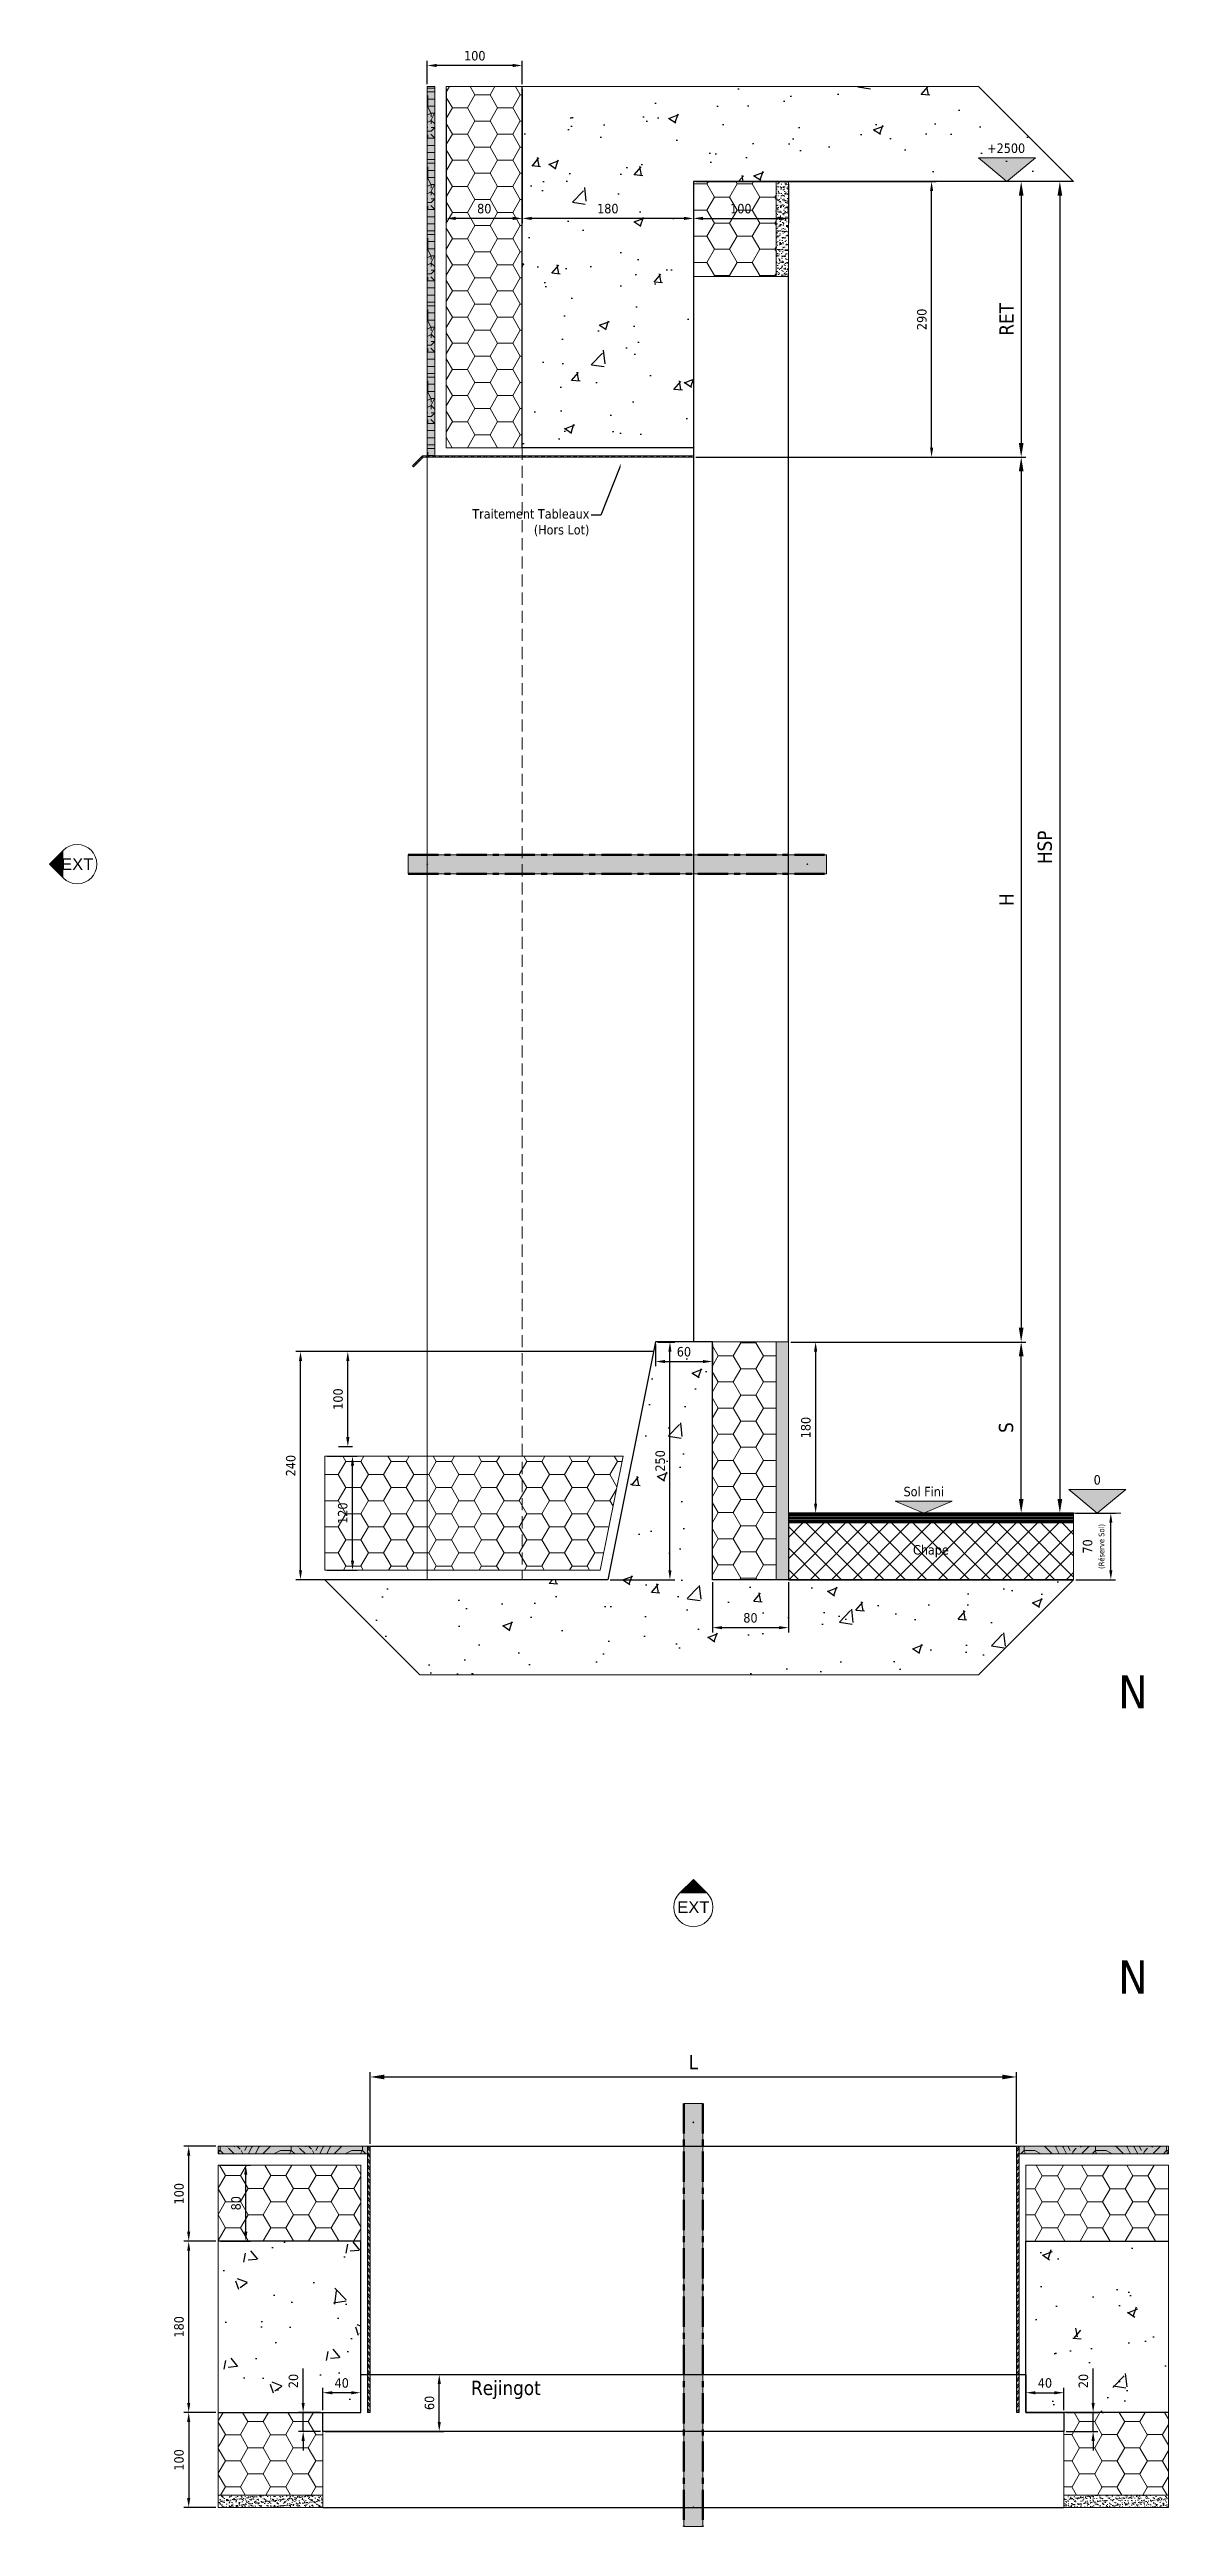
# Model space of a CAD drawing. Header units: millimetres. Extents: x -20000 to 230000, y -17405 to 24510.
# Drawn here: x 134322 to 135500, y 4028 to 6633 of the extents above; entities that cross this region are included whole.
import ezdxf
from ezdxf import colors
from ezdxf.entities.mleader import LeaderData, LeaderLine
from ezdxf.enums import TextEntityAlignment as Align
from ezdxf.math import Vec2, Vec3

# ---------------------------------------------------------------- set-up
doc = ezdxf.new("R2010")
doc.units = ezdxf.units.MM
doc.header["$PDMODE"] = 35
doc.header["$PDSIZE"] = 0.5
doc.linetypes.add('AXES', pattern=[50.8, 31.75, -6.35, 6.35, -6.35])
doc.linetypes.add('CACHE', pattern=[9.525, 6.35, -3.175])
doc.layers.get('0').update_dxf_attribs({"lineweight": 13})
doc.layers.get('Defpoints').update_dxf_attribs({"true_color": 0xc2a584})
for name, color, linetype, lineweight in [('0 - 1 (validé)', 3, 'Continuous', 13), ('1 - Aluminium', 150, 'Continuous', 13), ('1 - Axe', 1, 'AXES', 0), ('1 - BETON', 251, 'Continuous', 25), ('1 - Bois', 44, 'Continuous', 13), ('1 - Béton', 251, 'Continuous', 25), ('1 - Cotation', 32, 'Continuous', 13), ('1 - INTERROMPU', 253, 'CACHE', 13), ('1 - Isolant', 132, 'Continuous', 13), ('1 - Platre', 252, 'Continuous', 13), ('1 - Texte', 7, 'Continuous', 13), ('Texte', 7, 'Continuous', 13)]:
    doc.layers.add(name, color=color, linetype=linetype, lineweight=lineweight)
for name, color, linetype, lineweight, plot in [('0 - Invisible', 43, 'Continuous', 0, False), ('0 - Trame', 1, 'Continuous', 0, False), ('Non visible', 163, 'Continuous', 25, False)]:
    doc.layers.add(name, color=color, linetype=linetype, lineweight=lineweight, plot=plot)
doc.layers.add('1 - Cache', color=7, linetype='Continuous', lineweight=0, true_color=0xffffff)
doc.styles.get("Standard").update_dxf_attribs({"font": 'ARIALUNI.TTF'})
doc.styles.add('Texte Poralu', font='tahomabd.ttf')
doc.dimstyles.new('100 - 1000', dxfattribs={"dimtxt": 15, "dimasz": 15, "dimexe": 5, "dimexo": 2.5, "dimgap": 8, "dimtad": 1, "dimdec": 1, "dimtxsty": 'Texte Poralu', "dimcen": 10, "dimazin": 0, "dimtfac": 1, "dimtdec": 1, "dimtmove": 0, "dimatfit": 3, "dimfxl": 1, "dimarcsym": 0})
doc.dimstyles.new('30 - 1000', dxfattribs={"dimtxt": 10, "dimasz": 10, "dimexe": 5, "dimexo": 2.5, "dimgap": 5, "dimtad": 1, "dimdec": 1, "dimtxsty": 'Texte Poralu', "dimcen": 5, "dimazin": 0, "dimtfac": 1, "dimtdec": 1, "dimtmove": 0, "dimatfit": 3, "dimfxl": 1, "dimarcsym": 0})

msp = doc.modelspace()

# ---------------------------------------------------------------- texts
at = {"layer": '1 - Texte', "insert": (134766.14, 4181.18), "char_height": 15, "attachment_point": 1, "style": 'Texte Poralu'}
msp.add_mtext_dynamic_manual_height_columns('Rejingot', width=98.0024, gutter_width=300, heights=[0], dxfattribs=at)

# ---------------------------------------------------------------- blocks, each defined once
blk = doc.blocks.new('*U841')
at = {"layer": '1 - Isolant'}
h = blk.add_hatch(dxfattribs=at)
h.set_pattern_fill('HONEY', color=256, scale=5, style=0)
h.set_pattern_definition([(0, (110, 80), (23.8125, 13.74815), [15.875, -31.75]), (120, (110, 80), (-23.8125, 13.74815), [15.875, -31.75]), (60, (110, 80), (5e-08, 27.4963), [-31.75, 15.875])])
h.paths.add_polyline_path([(-150, 0), (0, 0), (0, 80), (-150, 80)])
at = {"layer": '0 - Invisible'}
blk.add_lwpolyline([(-150, 80), (-150, 0)], dxfattribs=at)
at = {"layer": '1 - Isolant'}
blk.add_lwpolyline([(-150, 0), (0, 0), (0, 0), (0, 0), (0, 80), (-150, 80)], dxfattribs=at)
blk = doc.blocks.new('*U1439')
at = {"layer": '1 - Isolant'}
h = blk.add_hatch(dxfattribs=at)
h.set_pattern_fill('HONEY', color=256, scale=5)
h.set_pattern_definition([(0, (205, -1e-14), (23.8125, 13.74815), [15.875, -31.75]), (120, (205, -1e-14), (-23.8125, 13.74815), [15.875, -31.75]), (60, (205, -1e-14), (5e-08, 27.4963), [-31.75, 15.875])])
h.paths.add_polyline_path([(-150, -87), (-150, 0), (-40, 0), (-40, -87)])
at = {"layer": '1 - Platre'}
h = blk.add_hatch(dxfattribs=at)
h.set_pattern_fill('AR-SAND', color=256, scale=0.1)
h.set_pattern_definition([(37.5, (205, -1e-14), (-0.160003, 4.894132), [0, -3.8608, 0, -4.318, 0, -4.1275]), (7.5, (205, -1e-14), (4.49523, 7.16825), [0, -2.0828, 0, -3.4798, 0, -1.3335]), (327.5, (201.8757, -1e-14), (7.909924, 0.01437), [0, -1.27, 0, -4.572, 0, -5.969]), (317.5, (201.876, -1e-14), (7.63556, 2.22929), [0, -0.635, 0, -2.9972, 0, -3.429])])
h.paths.add_polyline_path([(-150, -100), (-150, -87), (-40, -87), (-40, -100)])
at = {"layer": '0 - Invisible'}
for points in [[(-150, -87), (-150, 0)], [(-150, -100), (-150, -87)]]:
    blk.add_lwpolyline(points, dxfattribs=at)
at = {"layer": '1 - Isolant'}
blk.add_lwpolyline([(-150, 0), (-40, 0), (-40, -87), (-150, -87)], dxfattribs=at)
at = {"layer": '1 - Platre'}
blk.add_lwpolyline([(-150, -87), (-40, -87), (-40, -100), (-150, -100)], dxfattribs=at)
blk = doc.blocks.new('*U1440')
at = {"layer": '1 - Isolant'}
h = blk.add_hatch(dxfattribs=at)
h.set_pattern_fill('HONEY', color=256, scale=5)
h.set_pattern_definition([(0, (80, -1e-14), (23.8125, 13.7482), [15.875, -31.75]), (120, (80, -1e-14), (-23.8125, 13.7482), [15.875, -31.75]), (60, (80, -1e-14), (5e-08, 27.4963), [-31.75, 15.875])])
h.paths.add_polyline_path([(150, -87), (150, 0), (40, 0), (40, -87)])
at = {"layer": '1 - Platre'}
h = blk.add_hatch(dxfattribs=at)
h.set_pattern_fill('AR-SAND', color=256, scale=0.1)
h.set_pattern_definition([(37.5, (80, -1e-14), (-0.16, 4.89413), [0, -3.8608, 0, -4.318, 0, -4.1275]), (7.5, (80, -1e-14), (4.49523, 7.16825), [0, -2.0828, 0, -3.4798, 0, -1.3335]), (327.5, (76.8757, -1e-14), (7.90992, 0.01437), [0, -1.27, 0, -4.572, 0, -5.969]), (317.5, (76.876, -1e-14), (7.63556, 2.2293), [0, -0.635, 0, -2.9972, 0, -3.429])])
h.paths.add_polyline_path([(150, -100), (150, -87), (40, -87), (40, -100)])
at = {"layer": '0 - Invisible'}
for points in [[(150, -87), (150, 0)], [(150, -100), (150, -87)]]:
    blk.add_lwpolyline(points, dxfattribs=at)
at = {"layer": '1 - Isolant'}
blk.add_lwpolyline([(150, 0), (40, 0), (40, -87), (150, -87)], dxfattribs=at)
at = {"layer": '1 - Platre'}
blk.add_lwpolyline([(150, -87), (40, -87), (40, -100), (150, -100)], dxfattribs=at)
blk = doc.blocks.new('*U842')
at = {"layer": '1 - Isolant'}
h = blk.add_hatch(dxfattribs=at)
h.set_pattern_fill('HONEY', color=256, scale=5, style=0)
h.set_pattern_definition([(0, (110, 80), (23.8125, 13.74815), [15.875, -31.75]), (120, (110, 80), (-23.8125, 13.74815), [15.875, -31.75]), (60, (110, 80), (5e-08, 27.4963), [-31.75, 15.875])])
h.paths.add_polyline_path([(-150, 0), (0, 0), (0, 80), (-150, 80)])
at = {"layer": '0 - Invisible'}
blk.add_lwpolyline([(-150, 80), (-150, 0)], dxfattribs=at)
at = {"layer": '1 - Isolant'}
blk.add_lwpolyline([(-150, 0), (0, 0), (0, 0), (0, 0), (0, 80), (-150, 80)], dxfattribs=at)
blk = doc.blocks.new('*D1618')
at = {"layer": '1 - Cotation', "color": 0, "lineweight": -2, "transparency": 16777216}
for p, q in [((134660, 4430.4), (134660, 4505.7)), ((134675, 4500.7), (135325, 4500.7)), ((135340, 4430.4), (135340, 4505.7))]:
    blk.add_line(p, q, dxfattribs=at)
at = {"layer": '1 - Cotation', "color": 0, "transparency": 16777216}
for points in [[(134675, 4503.2), (134675, 4498.2), (134660, 4500.7)], [(135325, 4503.2), (135325, 4498.2), (135340, 4500.7)]]:
    blk.add_solid(points, dxfattribs=at)
at = {"layer": 'Defpoints', "color": 0, "transparency": 16777216}
for p in [(135340, 4500.7), (134660, 4427.9), (135340, 4427.9)]:
    blk.add_point(p, dxfattribs=at)
at = {"layer": '1 - Cotation', "color": 0, "transparency": 16777216, "insert": (135000, 4516.2), "char_height": 15, "attachment_point": 5, "style": 'Texte Poralu'}
blk.add_mtext('L', dxfattribs=at)
blk = doc.blocks.new('*U834')
at = {"layer": '1 - BETON'}
h = blk.add_hatch(dxfattribs=at)
h.set_pattern_fill('CONCRETE', color=256, scale=15, style=0, pattern_type=2)
h.set_pattern_definition([(50, (-50, -20), (107.59, -9.413), [11.25, -123.75]), (355, (-50, -20), (-20.813, 112.83), [9, -99]), (100.45, (-41.03, -20.78), (86.776, 103.416), [9.56, -105.17]), (46.184, (-50, 10), (160.086, -24.83), [16.875, -185.625]), (96.636, (-36.66, 7.93), (140.2, 146.12), [14.34, -157.76]), (351.184, (-50, 10), (140.2, 146.12), [13.5, -148.5]), (21, (-35, 2.5), (89.536, -60.393), [11.25, -123.75]), (326, (-35, 2.5), (36.497, 108.773), [9, -99]), (71.45, (-27.54, -2.53), (126.033, 48.38), [9.56, -105.17]), (37.5, (-50, -20), (1.824, 49.934), [0, -97.8, 0, -100.5, 0, -99.375]), (7.5, (-50, -20), (39.46, 59.162), [0, -57.3, 0, -95.55, 0, -37.875]), (327.5, (-83.45, -20), (80.0734, -3.383), [0, -37.5, 0, -117, 0, -155.25]), (317.5, (-98.45, -20), (87.478, 15.016), [0, -48.75, 0, -77.7, 0, -110.25])])
h.paths.add_polyline_path([(150, 180), (150, 0), (0, 0), (0, 180)])
at = {"layer": '0 - Invisible'}
blk.add_lwpolyline([(150, 180), (150, 0)], dxfattribs=at)
at = {"layer": '1 - BETON'}
blk.add_lwpolyline([(150, 0), (0, 0), (0, 180), (150, 180)], dxfattribs=at)
blk = doc.blocks.new('*U833')
at = {"layer": '1 - BETON'}
h = blk.add_hatch(dxfattribs=at)
h.set_pattern_fill('CONCRETE', color=256, scale=15, style=0, pattern_type=2)
h.set_pattern_definition([(50, (-50, -20), (107.59, -9.413), [11.25, -123.75]), (355, (-50, -20), (-20.813, 112.83), [9, -99]), (100.45, (-41.03, -20.78), (86.776, 103.416), [9.56, -105.17]), (46.184, (-50, 10), (160.086, -24.83), [16.875, -185.625]), (96.636, (-36.66, 7.93), (140.2, 146.12), [14.34, -157.76]), (351.184, (-50, 10), (140.2, 146.12), [13.5, -148.5]), (21, (-35, 2.5), (89.536, -60.393), [11.25, -123.75]), (326, (-35, 2.5), (36.497, 108.773), [9, -99]), (71.45, (-27.54, -2.53), (126.033, 48.38), [9.56, -105.17]), (37.5, (-50, -20), (1.824, 49.934), [0, -97.8, 0, -100.5, 0, -99.375]), (7.5, (-50, -20), (39.46, 59.162), [0, -57.3, 0, -95.55, 0, -37.875]), (327.5, (-83.45, -20), (80.0734, -3.383), [0, -37.5, 0, -117, 0, -155.25]), (317.5, (-98.45, -20), (87.478, 15.016), [0, -48.75, 0, -77.7, 0, -110.25])])
h.paths.add_polyline_path([(150, 180), (150, 0), (0, 0), (0, 180)])
at = {"layer": '0 - Invisible'}
blk.add_lwpolyline([(150, 180), (150, 0)], dxfattribs=at)
at = {"layer": '1 - BETON'}
blk.add_lwpolyline([(150, 0), (0, 0), (0, 180), (150, 180)], dxfattribs=at)
blk = doc.blocks.new('*D1619')
at = {"layer": 'Defpoints', "color": 0, "lineweight": -2, "transparency": 16777216}
for p, q in [((134497.5, 4327.9), (134464, 4327.9)), ((134469, 4157.9), (134469, 4317.9)), ((134497.5, 4147.9), (134464, 4147.9))]:
    blk.add_line(p, q, dxfattribs=at)
at = {"layer": 'Defpoints', "color": 0, "transparency": 16777216}
for p in [(134469, 4327.9), (134500, 4327.9), (134500, 4147.9)]:
    blk.add_point(p, dxfattribs=at)
for points in [[(134467.3, 4317.9), (134470.6, 4317.9), (134469, 4327.9)], [(134467.3, 4157.9), (134470.6, 4157.9), (134469, 4147.9)]]:
    blk.add_solid(points, dxfattribs=at)
at = {"layer": 'Defpoints', "color": 0, "transparency": 16777216, "insert": (134458.8, 4237.9), "char_height": 10, "attachment_point": 5, "rotation": 90, "style": 'Texte Poralu'}
blk.add_mtext('180', dxfattribs=at)
blk = doc.blocks.new('*D1620')
at = {"layer": '1 - Cotation', "color": 0, "lineweight": -2, "transparency": 16777216}
for p, q in [((134497.5, 4147.9), (134464, 4147.9)), ((134469, 4137.9), (134469, 4057.9)), ((134497.5, 4047.9), (134464, 4047.9))]:
    blk.add_line(p, q, dxfattribs=at)
at = {"layer": '1 - Cotation', "color": 0, "transparency": 16777216}
for points in [[(134467.3, 4137.9), (134470.6, 4137.9), (134469, 4147.9)], [(134467.3, 4057.9), (134470.6, 4057.9), (134469, 4047.9)]]:
    blk.add_solid(points, dxfattribs=at)
at = {"layer": 'Defpoints', "color": 0, "transparency": 16777216}
for p in [(134500, 4147.9), (134469, 4047.9), (134500, 4047.9)]:
    blk.add_point(p, dxfattribs=at)
at = {"layer": '1 - Cotation', "color": 0, "transparency": 16777216, "insert": (134458.8, 4097.9), "char_height": 10, "attachment_point": 5, "rotation": 90, "style": 'Texte Poralu'}
blk.add_mtext('100', dxfattribs=at)
blk = doc.blocks.new('*D1621')
at = {"layer": '1 - Cotation', "color": 0, "lineweight": -2, "transparency": 16777216}
for p, q in [((134652.5, 4187.9), (134737.6, 4187.9)), ((134732.6, 4137.9), (134732.6, 4177.9)), ((134612.5, 4127.9), (134737.6, 4127.9))]:
    blk.add_line(p, q, dxfattribs=at)
at = {"layer": '1 - Cotation', "color": 0, "transparency": 16777216}
for points in [[(134731, 4177.9), (134734.3, 4177.9), (134732.6, 4187.9)], [(134731, 4137.9), (134734.3, 4137.9), (134732.6, 4127.9)]]:
    blk.add_solid(points, dxfattribs=at)
at = {"layer": 'Defpoints', "color": 0, "transparency": 16777216}
for p in [(134650, 4187.9), (134732.6, 4187.9), (134610, 4127.9)]:
    blk.add_point(p, dxfattribs=at)
at = {"layer": '1 - Cotation', "color": 0, "transparency": 16777216, "insert": (134722.4, 4157.9), "char_height": 10, "attachment_point": 5, "rotation": 90, "style": 'Texte Poralu'}
blk.add_mtext('60', dxfattribs=at)
blk = doc.blocks.new('*D1622')
at = {"layer": 'Defpoints', "color": 0, "lineweight": -2, "transparency": 16777216}
for p, q in [((134497.5, 4427.9), (134464, 4427.9)), ((134469, 4337.9), (134469, 4417.9)), ((134497.5, 4327.9), (134464, 4327.9))]:
    blk.add_line(p, q, dxfattribs=at)
at = {"layer": 'Defpoints', "color": 0, "transparency": 16777216}
for p in [(134469, 4427.9), (134500, 4427.9), (134500, 4327.9)]:
    blk.add_point(p, dxfattribs=at)
for points in [[(134467.3, 4417.9), (134470.6, 4417.9), (134469, 4427.9)], [(134467.3, 4337.9), (134470.6, 4337.9), (134469, 4327.9)]]:
    blk.add_solid(points, dxfattribs=at)
at = {"layer": 'Defpoints', "color": 0, "transparency": 16777216, "insert": (134458.8, 4377.9), "char_height": 10, "attachment_point": 5, "rotation": 90, "style": 'Texte Poralu'}
blk.add_mtext('100', dxfattribs=at)
blk = doc.blocks.new('*U844')
at = {"layer": '1 - Aluminium'}
h = blk.add_hatch(dxfattribs=at)
h.set_pattern_fill('ANSI32,_I', color=256, scale=0.5, style=2)
h.set_pattern_definition([(45, (-67442.9827, -44957.6387), (-3.36759605, 3.36759605), []), (45, (-67440.7376, -44957.6387), (-3.36759605, 3.36759605), [])])
h.paths.add_polyline_path([(0, 0), (3, 0), (3, 280), (0, 280)])
at = {"layer": '1 - Cache'}
h = blk.add_hatch(color=256, dxfattribs=at)
h.dxf.hatch_style = 2
h.paths.add_polyline_path([(0, 0), (3, 0), (3, 280), (0, 280)])
at = {"layer": '1 - Aluminium'}
blk.add_lwpolyline([(0, 0), (3, 0), (3, 280), (0, 280)], close=True, dxfattribs=at)
blk = doc.blocks.new('*U843')
at = {"layer": '1 - Bois'}
h = blk.add_hatch(dxfattribs=at)
h.set_pattern_fill('352', color=256, scale=75, style=0, pattern_type=2)
h.set_pattern_definition([(0, (158.25, -17), (75, 75), [22.5, -52.5]), (0, (158.25, -13.25), (75, 75), [22.5, -52.5]), (0, (162, -5.75), (75, 75), [15, -60]), (0, (165.75, 1.75), (75, 75), [11.25, -63.75]), (0, (165.75, 9.25), (75, 75), [7.5, -67.5]), (0, (147, 16.75), (75, 75), [3.75, -18.75, 3.75, -48.75]), (0, (158.25, 20.5), (75, 75), [3.75, -30, 11.25, -30]), (0, (173.25, 24.25), (75, 75), [3.75, -3.75, 3.75, -63.75]), (0, (169.5, 28), (75, 75), [3.75, -71.25]), (0, (165.75, 35.5), (75, 75), [11.25, -63.75]), (0, (165.75, 43), (75, 75), [15, -60]), (0, (162, 50.5), (75, 75), [18.75, -22.5, 3.75, -30]), (90, (132, 5.5), (-75, 75), [3.75, -7.5, 18.75, -45]), (90, (135.75, 13), (-75, 75), [3.75, -3.75, 11.25, -56.25]), (90, (139.5, 43), (-75, 75), [7.5, -67.5]), (90, (143.25, 13), (-75, 75), [15, -22.5, 3.75, -33.75]), (90, (147, 54.25), (-75, 75), [3.75, -71.25]), (90, (150.75, 16.75), (-75, 75), [11.25, -63.75]), (90, (158.25, 20.5), (-75, 75), [7.5, -67.5]), (90, (165.75, 20.5), (-75, 75), [3.75, -11.25, 11.25, -48.75]), (90, (169.5, 24.25), (-75, 75), [3.75, -71.25]), (90, (173.25, 9.25), (-75, 75), [10.5, -64.5]), (90, (177, -5.75), (-75, 75), [7.5, -67.5]), (90, (184.5, 24.25), (-75, 75), [3.75, -71.25]), (90, (192, 20.5), (-75, 75), [11.25, -63.75]), (90, (199.5, 20.5), (-75, 75), [11.25, -63.75]), (45, (188.25, -9.5), (8e-15, 75), [5.303, -5.303, 5.303, -90.156]), (45, (173.25, 9.25), (8e-15, 75), [10.607, -95.46]), (45, (143.25, 46.75), (8e-15, 75), [10.607, -95.46]), (45, (158.25, 28), (8e-15, 75), [10.607, -95.46]), (45, (162, 13), (8e-15, 75), [10.607, -95.46]), (45, (184.5, -2), (8e-15, 75), [10.607, -95.46]), (45, (177, 1.75), (8e-15, 75), [15.91, -90.156]), (45, (154.5, 35.5), (8e-15, 75), [5.303, -100.763]), (45, (150.75, 43), (8e-15, 75), [5.303, -100.763]), (45, (180.75, 43), (8e-15, 75), [5.303, -100.763]), (45, (150.75, 5.5), (8e-15, 75), [5.303, -100.763]), (45, (192, 31.75), (8e-15, 75), [5.303, -100.763]), (45, (165.75, 24.25), (8e-15, 75), [5.303, -100.763]), (45, (173.25, 31.75), (8e-15, 75), [5.303, -100.763]), (135, (169.5, 16.75), (-75, 8e-15), [5.303, -5.303, 15.91, -79.55]), (135, (180.75, 16.75), (-75, 8e-15), [5.303, -100.763]), (135, (180.75, -9.5), (-75, 8e-15), [5.303, -100.763]), (135, (165.75, 9.25), (-75, 8e-15), [5.303, -100.763]), (135, (177, 24.25), (-75, 8e-15), [5.303, -100.763]), (135, (158.25, 5.5), (-75, 8e-15), [5.303, -100.763]), (135, (188.25, 5.5), (-75, 8e-15), [5.303, -100.763]), (135, (135.75, -17), (-75, 8e-15), [5.303, -100.763]), (135, (139.5, -13.25), (-75, 8e-15), [10.607, -95.46]), (135, (143.25, -9.5), (-75, 8e-15), [10.607, -95.46]), (135, (150.75, -9.5), (-75, 8e-15), [10.607, -95.46]), (135, (154.5, -2), (-75, 8e-15), [10.607, -95.46]), (135, (184.5, 28), (-75, 8e-15), [10.607, -95.46]), (135, (199.5, -9.5), (-75, 8e-15), [10.607, -95.46]), (135, (203.25, 50.5), (-75, 8e-15), [10.607, -95.46]), (135, (203.25, 43), (-75, 8e-15), [10.607, -95.46]), (135, (195.75, 39.25), (-75, 8e-15), [10.607, -95.46]), (135, (143.25, 39.25), (-75, 8e-15), [15.91, -90.156]), (135, (192, 31.75), (-75, 8e-15), [15.91, -90.156]), (26.565, (150.75, 54.25), (75, 3e-08), [8.385, -159.32]), (26.565, (150.75, 16.75), (75, 3e-08), [8.385, -159.32]), (26.565, (158.25, 39.25), (75, 3e-08), [8.385, -159.32]), (26.565, (180.75, -13.25), (75, 3e-08), [8.385, -159.32]), (26.565, (177, -5.75), (75, 3e-08), [8.385, -159.32]), (26.565, (154.5, 9.25), (75, 3e-08), [8.385, -159.32]), (26.565, (154.5, 46.75), (75, 3e-08), [8.385, -159.32]), (26.565, (177, 24.25), (75, 3e-08), [16.77, -150.935]), (63.435, (177, 35.5), (4e-09, 75), [8.385, -159.32]), (63.435, (188.25, 13), (4e-09, 75), [8.385, -159.32]), (63.435, (150.75, 28), (4e-09, 75), [8.385, -159.32]), (63.435, (135.75, 31.75), (4e-09, 75), [8.385, -159.32]), (63.435, (180.75, 16.75), (4e-09, 75), [8.385, -159.32]), (63.435, (173.25, 16.75), (4e-09, 75), [8.385, -159.32]), (63.435, (143.25, 28), (4e-09, 75), [16.77, -150.935]), (63.435, (199.5, 1.75), (4e-09, 75), [16.77, -150.935]), (63.435, (192, 5.5), (4e-09, 75), [16.77, -150.935]), (116.565, (132, -5.75), (-3e-08, 75), [8.385, -159.32]), (116.565, (132, 35.5), (-3e-08, 75), [8.385, -159.32]), (116.565, (147, -17), (-3e-08, 75), [8.385, -159.32]), (116.565, (139.5, 50.5), (-3e-08, 75), [8.385, -159.32]), (116.565, (147, 5.5), (-3e-08, 75), [8.385, -159.32]), (116.565, (162, 13), (-3e-08, 75), [8.385, -159.32]), (116.565, (169.5, 28), (-3e-08, 75), [8.385, -159.32]), (116.565, (135.75, -2), (2e-05, 75), [8.385, -159.32]), (116.565, (154.5, 9.25), (-3e-08, 75), [8.385, -159.32]), (116.565, (177, 1.75), (-3e-08, 75), [8.385, -159.32]), (116.565, (184.5, 9.25), (-3e-08, 75), [8.385, -159.32]), (116.565, (199.5, 31.75), (-3e-08, 75), [8.385, -159.32]), (116.565, (143.25, 54.25), (-3e-08, 75), [8.385, -159.32]), (116.565, (132, 50.5), (-3e-08, 75), [16.77, -150.935]), (116.565, (143.25, -2), (-3e-08, 75), [16.77, -150.935]), (153.435, (132, -13.25), (-75, 4e-09), [8.385, -159.32]), (153.435, (195.75, -17), (-75, 4e-09), [8.385, -159.32]), (153.435, (192, 20.5), (-75, 4e-09), [8.385, -159.32]), (153.435, (162, -5.75), (-75, 4e-09), [8.385, -159.32]), (153.435, (158.25, -13.25), (-75, 4e-09), [8.385, -159.32]), (153.435, (165.75, 1.75), (-75, 4e-09), [8.385, -159.32]), (153.435, (188.25, 46.75), (-75, 4e-09), [8.385, -159.32]), (153.435, (195.75, 50.5), (-75, 4e-09), [16.77, -150.935])])
h.paths.add_polyline_path([(0, 0), (157, 0), (157, 8), (0, 8)])
at = {"layer": '1 - Cache'}
h = blk.add_hatch(color=256, dxfattribs=at)
h.dxf.hatch_style = 2
h.paths.add_polyline_path([(0, 0), (157, 0), (157, 8), (0, 8)])
at = {"layer": '1 - Bois'}
blk.add_lwpolyline([(0, 0), (157, 0), (157, 8), (0, 8)], close=True, dxfattribs=at)
blk = doc.blocks.new('*D1623')
at = {"layer": 'Defpoints', "color": 0, "lineweight": -2, "transparency": 16777216}
for p, q in [((134502.5, 4407.9), (134534, 4407.9)), ((134529, 4337.9), (134529, 4397.9)), ((134502.5, 4327.9), (134534, 4327.9))]:
    blk.add_line(p, q, dxfattribs=at)
at = {"layer": 'Defpoints', "color": 0, "transparency": 16777216}
for p in [(134500, 4407.9), (134529, 4407.9), (134500, 4327.9)]:
    blk.add_point(p, dxfattribs=at)
for points in [[(134527.3, 4397.9), (134530.7, 4397.9), (134529, 4407.9)], [(134527.3, 4337.9), (134530.7, 4337.9), (134529, 4327.9)]]:
    blk.add_solid(points, dxfattribs=at)
at = {"layer": 'Defpoints', "color": 0, "transparency": 16777216, "insert": (134518.8, 4367.9), "char_height": 10, "attachment_point": 5, "rotation": 90, "style": 'Texte Poralu'}
blk.add_mtext('80', dxfattribs=at)
blk = doc.blocks.new('*D1624')
at = {"layer": '1 - Cotation', "color": 0, "lineweight": -2, "transparency": 16777216}
for p, q in [((134610, 4150.4), (134610, 4173.6)), ((134640, 4168.6), (134620, 4168.6)), ((134650, 4150.4), (134650, 4173.6))]:
    blk.add_line(p, q, dxfattribs=at)
at = {"layer": '1 - Cotation', "color": 0, "transparency": 16777216}
for points in [[(134620, 4170.2), (134620, 4166.9), (134610, 4168.6)], [(134640, 4170.2), (134640, 4166.9), (134650, 4168.6)]]:
    blk.add_solid(points, dxfattribs=at)
at = {"layer": 'Defpoints', "color": 0, "transparency": 16777216}
for p in [(134610, 4168.6), (134610, 4147.9), (134650, 4147.9)]:
    blk.add_point(p, dxfattribs=at)
at = {"layer": '1 - Cotation', "color": 0, "transparency": 16777216, "insert": (134630, 4178.8), "char_height": 10, "attachment_point": 5, "style": 'Texte Poralu'}
blk.add_mtext('40', dxfattribs=at)
blk = doc.blocks.new('*D1625')
at = {"layer": '1 - Cotation', "color": 0, "lineweight": -2, "transparency": 16777216}
for p, q in [((135350, 4150.4), (135350, 4173.6)), ((135360, 4168.6), (135380, 4168.6)), ((135390, 4150.4), (135390, 4173.6))]:
    blk.add_line(p, q, dxfattribs=at)
at = {"layer": '1 - Cotation', "color": 0, "transparency": 16777216}
for points in [[(135360, 4170.2), (135360, 4166.9), (135350, 4168.6)], [(135380, 4170.2), (135380, 4166.9), (135390, 4168.6)]]:
    blk.add_solid(points, dxfattribs=at)
at = {"layer": 'Defpoints', "color": 0, "transparency": 16777216}
for p in [(135390, 4168.6), (135350, 4147.9), (135390, 4147.9)]:
    blk.add_point(p, dxfattribs=at)
at = {"layer": '1 - Cotation', "color": 0, "transparency": 16777216, "insert": (135370, 4178.8), "char_height": 10, "attachment_point": 5, "style": 'Texte Poralu'}
blk.add_mtext('40', dxfattribs=at)
blk = doc.blocks.new('*U1394')
at = {"layer": '1 - Cache'}
blk.add_hatch(color=256, dxfattribs=at).paths.add_polyline_path([(-10, 20), (-10, -425), (10, -425), (10, 20)])
at = {"layer": '0 - Invisible'}
blk.add_lwpolyline([(-10, 20), (-10, -425), (10, -425), (10, 20)], close=True, dxfattribs=at)
for p in [(0, 0), (0, -405)]:
    blk.add_point(p, dxfattribs=at)
at = {"layer": '1 - Axe', "lineweight": 50}
for p, q in [((-10, 20), (-10, -425)), ((10, 20), (10, -425))]:
    blk.add_line(p, q, dxfattribs=at)
blk = doc.blocks.new('*D1627')
at = {"layer": '1 - Cotation', "color": 0, "lineweight": -2, "transparency": 16777216}
for p, q in [((134589.4, 4157.9), (134589.4, 4193.9)), ((134607.5, 4147.9), (134584.4, 4147.9)), ((134589.4, 4127.9), (134589.4, 4147.9)), ((134607.5, 4127.9), (134584.4, 4127.9)), ((134589.4, 4117.9), (134589.4, 4107.9))]:
    blk.add_line(p, q, dxfattribs=at)
at = {"layer": '1 - Cotation', "color": 0, "transparency": 16777216}
for points in [[(134587.7, 4157.9), (134591.1, 4157.9), (134589.4, 4147.9)], [(134587.7, 4117.9), (134591.1, 4117.9), (134589.4, 4127.9)]]:
    blk.add_solid(points, dxfattribs=at)
at = {"layer": 'Defpoints', "color": 0, "transparency": 16777216}
for p in [(134589.4, 4147.9), (134610, 4147.9), (134610, 4127.9)]:
    blk.add_point(p, dxfattribs=at)
at = {"layer": '1 - Cotation', "color": 0, "transparency": 16777216, "insert": (134579.2, 4180.9), "char_height": 10, "attachment_point": 5, "rotation": 90, "style": 'Texte Poralu'}
blk.add_mtext('20', dxfattribs=at)
blk = doc.blocks.new('*D1628')
at = {"layer": '1 - Cotation', "color": 0, "lineweight": -2, "transparency": 16777216}
for p, q in [((135420.7, 4157.9), (135420.7, 4193.9)), ((135392.5, 4147.9), (135425.7, 4147.9)), ((135420.7, 4127.9), (135420.7, 4147.9)), ((135392.5, 4127.9), (135425.7, 4127.9)), ((135420.7, 4117.9), (135420.7, 4107.9))]:
    blk.add_line(p, q, dxfattribs=at)
at = {"layer": '1 - Cotation', "color": 0, "transparency": 16777216}
for points in [[(135419, 4157.9), (135422.4, 4157.9), (135420.7, 4147.9)], [(135419, 4117.9), (135422.4, 4117.9), (135420.7, 4127.9)]]:
    blk.add_solid(points, dxfattribs=at)
at = {"layer": 'Defpoints', "color": 0, "transparency": 16777216}
for p in [(135390, 4147.9), (135420.7, 4147.9), (135390, 4127.9)]:
    blk.add_point(p, dxfattribs=at)
at = {"layer": '1 - Cotation', "color": 0, "transparency": 16777216, "insert": (135410.5, 4180.9), "char_height": 10, "attachment_point": 5, "rotation": 90, "style": 'Texte Poralu'}
blk.add_mtext('20', dxfattribs=at)
blk = doc.blocks.new('*U189')
h = blk.add_hatch(color=256)
edge = h.paths.add_edge_path()
edge.add_line((0, 29.2), (-14.6, 14.6))
edge.add_arc((0, 0), 20.6, 90, 135, ccw=False)
edge.add_arc((0, 0), 20.6, 45, 90, ccw=False)
edge.add_line((14.6, 14.6), (0, 29.2))
for p, q in [((0, 29.2), (-14.6, 14.6)), ((14.6, 14.6), (0, 29.2))]:
    blk.add_line(p, q)
blk.add_circle((0, 0), 20.6)
at = {"insert": (0, 0), "char_height": 12.5, "attachment_point": 5}
blk.add_mtext('EXT', dxfattribs=at)
blk = doc.blocks.new('*U1044')
at = {"layer": '1 - Béton'}
h = blk.add_hatch(dxfattribs=at)
h.set_pattern_fill('ANSI31', color=256, scale=0.5, angle=135)
h.set_pattern_definition([(180, (200, -2e-12), (-3e-16, -1.5875), [])])
h.paths.add_polyline_path([(0, 60), (300, 60), (300, 70), (0, 70)])
h = blk.add_hatch(dxfattribs=at)
h.set_pattern_fill('ANSI37', color=256, scale=5)
h.set_pattern_definition([(45, (200, -2e-12), (-11.2253, 11.2253), []), (135, (200, -2e-12), (-11.2253, -11.2253), [])])
h.paths.add_polyline_path([(0, 0), (300, 0), (300, 60), (0, 60)])
h.paths.add_polyline_path([(125.9, 20.8), (174, 20.8), (174, 42.4), (125.9, 42.4)], flags=24)
at = {"layer": '0 - Invisible'}
for points in [[(0, 60), (300, 60), (300, 70), (0, 70), (0, 60)], [(0, 0), (300, 0), (300, 60), (0, 60), (0, 0)]]:
    blk.add_lwpolyline(points, dxfattribs=at)
at = {"layer": '1 - Béton'}
for points in [[(300, 70), (0, 70), (0, 60), (300, 60)], [(300, 60), (0, 60), (0, 0), (300, 0)]]:
    blk.add_lwpolyline(points, dxfattribs=at)
at = {"layer": 'Texte', "insert": (150, 30), "char_height": 10, "attachment_point": 5, "style": 'Texte Poralu'}
blk.add_mtext_dynamic_manual_height_columns('Chape', width=29.382, gutter_width=50, heights=[0], dxfattribs=at)
blk = doc.blocks.new('*U2005')
at = {"layer": '1 - Isolant'}
h = blk.add_hatch(dxfattribs=at)
h.set_pattern_fill('HONEY', color=256, scale=5)
h.set_pattern_definition([(0, (-58617.141, -19487.493), (23.8125, 13.7481532), [15.875, -31.75]), (120, (-58617.141, -19487.493), (-23.8125, 13.7481533), [15.875, -31.75]), (60, (-58617.141, -19487.493), (5e-08, 27.4963065), [-31.75, 15.875])])
h.paths.add_polyline_path([(0, -250), (67, -250), (67, 0), (0, 0)])
at = {"layer": '1 - Platre'}
h = blk.add_hatch(dxfattribs=at)
h.set_pattern_fill('AR-SAND', color=256, scale=0.1)
h.set_pattern_definition([(37.5, (-58617.141, -19487.4927), (-0.16000313, 4.89413237), [0, -3.8608, 0, -4.318, 0, -4.1275]), (7.5, (-58617.141, -19487.4927), (4.4952328, 7.168251), [0, -2.0828, 0, -3.4798, 0, -1.3335]), (327.5, (-58620.265, -19487.4927), (7.9099237, 0.01437185), [0, -1.27, 0, -4.572, 0, -5.969]), (317.5, (-58620.265, -19487.4927), (7.6355645, 2.2292932), [0, -0.635, 0, -2.9972, 0, -3.429])])
h.paths.add_polyline_path([(80, -250), (80, 0), (67, 0), (67, -250)])
at = {"layer": '0 - Invisible'}
for points in [[(0, -250), (67, -250)], [(67, -250), (80, -250)]]:
    blk.add_lwpolyline(points, dxfattribs=at)
at = {"layer": '1 - Isolant'}
blk.add_lwpolyline([(67, -250), (67, 0), (0, 0), (0, -250)], dxfattribs=at)
at = {"layer": '1 - Platre'}
blk.add_lwpolyline([(80, -250), (80, 0), (67, 0), (67, -250)], dxfattribs=at)
blk = doc.blocks.new('*U2004')
at = {"layer": '1 - BETON'}
h = blk.add_hatch(dxfattribs=at)
h.set_pattern_fill('CONCRETE', color=256, scale=15, style=0, pattern_type=2)
h.set_pattern_definition([(50, (61.885, 50), (107.589, -9.413), [11.25, -123.75]), (355, (61.89, 50), (-20.813, 112.829), [9, -99]), (100.451, (70.85, 49.22), (86.776, 103.416), [9.561, -105.171]), (46.184, (61.89, 80), (160.086, -24.828), [16.875, -185.625]), (96.636, (75.23, 77.93), (140.2, 146.118), [14.34, -157.757]), (351.184, (61.89, 80), (140.2, 146.118), [13.5, -148.5]), (21, (76.885, 72.5), (89.536, -60.393), [11.25, -123.75]), (326, (76.89, 72.5), (36.497, 108.773), [9, -99]), (71.451, (84.35, 67.47), (126.033, 48.38), [9.561, -105.171]), (37.5, (61.885, 50), (1.824, 49.934), [0, -97.8, 0, -100.5, 0, -99.375]), (7.5, (61.885, 50), (39.4604, 59.1618), [0, -57.3, 0, -95.55, 0, -37.875]), (327.5, (28.435, 50), (80.0734, -3.3832), [0, -37.5, 0, -117, 0, -155.25]), (317.5, (13.435, 50), (87.478, 15.016), [0, -48.75, 0, -77.7, 0, -110.25])])
h.paths.add_polyline_path([(379.9, -250), (279.9, -350), (-308, -350), (-408, -250), (-110, -250), (-60, 0), (0, 0), (0, -250)])
at = {"layer": '0 - Invisible'}
blk.add_lwpolyline([(379.9, -250), (279.9, -350), (-308, -350), (-408, -250)], dxfattribs=at)
at = {"layer": '1 - BETON'}
blk.add_lwpolyline([(379.9, -250), (0, -250), (0, 0), (-60, 0), (-110, -250), (-408, -250)], dxfattribs=at)
blk = doc.blocks.new('*D2024')
at = {"layer": '1 - Cotation', "color": 0, "lineweight": -2, "transparency": 16777216}
for p, q in [((135020.1, 5021.2), (135020.1, 4968.3)), ((135100.1, 5021.2), (135100.1, 4968.3)), ((135030.1, 4973.3), (135090.1, 4973.3))]:
    blk.add_line(p, q, dxfattribs=at)
at = {"layer": '1 - Cotation', "color": 0, "transparency": 16777216}
for points in [[(135030.1, 4974.9), (135030.1, 4971.6), (135020.1, 4973.3)], [(135090.1, 4974.9), (135090.1, 4971.6), (135100.1, 4973.3)]]:
    blk.add_solid(points, dxfattribs=at)
at = {"layer": 'Defpoints', "color": 0, "transparency": 16777216}
for p in [(135020.1, 5023.7), (135100.1, 5023.7), (135100.1, 4973.3)]:
    blk.add_point(p, dxfattribs=at)
at = {"layer": '1 - Cotation', "color": 0, "transparency": 16777216, "insert": (135060.1, 4983.5), "char_height": 10, "attachment_point": 5, "style": 'Texte Poralu'}
blk.add_mtext('80', dxfattribs=at)
blk = doc.blocks.new('*U199')
blk.add_hatch(color=256).paths.add_polyline_path([(25, 0), (55, 25), (-5, 25)])
blk.add_line((0, 0), (50, 0))
blk.add_lwpolyline([(25, 0), (55, 25), (-5, 25), (25, 0)])
at = {"style": 'Texte Poralu'}
blk.add_attdef('HAUTEUR', text='', height=10, dxfattribs=at).set_placement((25, 35), align=Align.MIDDLE_CENTER)
blk = doc.blocks.new('*U200')
blk.add_hatch(color=256).paths.add_polyline_path([(0, 0), (30, 12.5), (-30, 12.5)])
blk.add_lwpolyline([(0, 0), (30, 12.5), (-30, 12.5), (0, 0)])
at = {"layer": 'Texte', "insert": (0, 17.5), "char_height": 10, "attachment_point": 8, "style": 'Texte Poralu'}
blk.add_mtext('Sol Fini', dxfattribs=at)
blk = doc.blocks.new('*D2025')
at = {"color": 0, "lineweight": -2, "transparency": 16777216}
for p, q in [((135402.5, 5093.7), (135444.3, 5093.7)), ((135439.3, 5033.7), (135439.3, 5083.7)), ((135402.5, 5023.7), (135444.3, 5023.7))]:
    blk.add_line(p, q, dxfattribs=at)
at = {"color": 0, "transparency": 16777216}
for points in [[(135437.7, 5083.7), (135441, 5083.7), (135439.3, 5093.7)], [(135437.7, 5033.7), (135441, 5033.7), (135439.3, 5023.7)]]:
    blk.add_solid(points, dxfattribs=at)
at = {"layer": 'Defpoints', "color": 0, "transparency": 16777216}
for p in [(135400, 5093.7), (135439.3, 5093.7), (135400, 5023.7)]:
    blk.add_point(p, dxfattribs=at)
at = {"color": 0, "transparency": 16777216, "insert": (135421.7, 5058.7), "char_height": 10, "attachment_point": 5, "rotation": 90, "style": 'Texte Poralu'}
blk.add_mtext('70 \\P{\\H0.6x;(Réserve Sol)}', dxfattribs=at)
blk = doc.blocks.new('*D2035')
at = {"layer": '1 - Cotation', "color": 0, "lineweight": -2, "transparency": 16777216}
for p, q in [((134960.1, 5271.2), (134960.1, 5248.2)), ((135020.1, 5271.2), (135020.1, 5248.2)), ((134970.1, 5253.2), (135010.1, 5253.2))]:
    blk.add_line(p, q, dxfattribs=at)
at = {"layer": '1 - Cotation', "color": 0, "transparency": 16777216}
for points in [[(134970.1, 5254.8), (134970.1, 5251.5), (134960.1, 5253.2)], [(135010.1, 5254.8), (135010.1, 5251.5), (135020.1, 5253.2)]]:
    blk.add_solid(points, dxfattribs=at)
at = {"layer": 'Defpoints', "color": 0, "transparency": 16777216}
for p in [(134960.1, 5273.7), (135020.1, 5273.7), (135020.1, 5253.2)]:
    blk.add_point(p, dxfattribs=at)
at = {"layer": '1 - Cotation', "color": 0, "transparency": 16777216, "insert": (134990.1, 5263.4), "char_height": 10, "attachment_point": 5, "style": 'Texte Poralu'}
blk.add_mtext('60', dxfattribs=at)
blk = doc.blocks.new('*U2020')
at = {"layer": '1 - Isolant'}
h = blk.add_hatch(dxfattribs=at)
h.set_pattern_fill('HONEY', color=256, scale=5)
h.set_pattern_definition([(0, (-58597.141, -19387.493), (23.8125, 13.7481532), [15.875, -31.75]), (120, (-58597.141, -19387.493), (-23.8125, 13.7481533), [15.875, -31.75]), (60, (-58597.141, -19387.493), (5e-08, 27.4963065), [-31.75, 15.875])])
h.paths.add_polyline_path([(0, -290), (87, -290), (87, -190), (0, -190)])
at = {"layer": '1 - Platre'}
h = blk.add_hatch(dxfattribs=at)
h.set_pattern_fill('AR-SAND', color=256, scale=0.1)
h.set_pattern_definition([(37.5, (-58597.141, -19387.4927), (-0.16000313, 4.89413237), [0, -3.8608, 0, -4.318, 0, -4.1275]), (7.5, (-58597.141, -19387.4927), (4.4952328, 7.168251), [0, -2.0828, 0, -3.4798, 0, -1.3335]), (327.5, (-58600.265, -19387.4927), (7.9099237, 0.01437185), [0, -1.27, 0, -4.572, 0, -5.969]), (317.5, (-58600.265, -19387.4927), (7.6355645, 2.2292932), [0, -0.635, 0, -2.9972, 0, -3.429])])
h.paths.add_polyline_path([(100, -290), (100, -190), (87, -190), (87, -290)])
at = {"layer": '0 - Invisible'}
for points in [[(0, -290), (87, -290)], [(87, -290), (100, -290)]]:
    blk.add_lwpolyline(points, dxfattribs=at)
at = {"layer": '1 - Isolant'}
blk.add_lwpolyline([(87, -290), (87, -190), (0, -190), (0, -290)], dxfattribs=at)
at = {"layer": '1 - Platre'}
blk.add_lwpolyline([(100, -290), (100, -190), (87, -190), (87, -290)], dxfattribs=at)
blk = doc.blocks.new('*U2021')
at = {"layer": '1 - Isolant'}
h = blk.add_hatch(dxfattribs=at)
h.set_pattern_fill('HONEY', color=256, scale=5, style=0)
h.set_pattern_definition([(0, (-80, 220), (23.8125, 13.74815), [15.875, -31.75]), (120, (-80, 220), (-23.8125, 13.74815), [15.875, -31.75]), (60, (-80, 220), (5e-08, 27.4963), [-31.75, 15.875])])
h.paths.add_polyline_path([(-80, 380), (0, 380), (0, 0), (-80, 0)])
at = {"layer": '0 - Invisible'}
blk.add_lwpolyline([(-80, 380), (0, 380)], dxfattribs=at)
at = {"layer": '1 - Isolant'}
blk.add_lwpolyline([(0, 380), (0, 0), (0, 0), (0, 0), (-80, 0), (-80, 380)], dxfattribs=at)
blk = doc.blocks.new('*D2026')
at = {"layer": '1 - Cotation', "color": 0, "lineweight": -2, "transparency": 16777216}
for p, q in [((135002.5, 6204.3), (135350, 6204.3)), ((135345, 6189.3), (135345, 5288.7)), ((135102.6, 5273.7), (135350, 5273.7))]:
    blk.add_line(p, q, dxfattribs=at)
at = {"layer": '1 - Cotation', "color": 0, "transparency": 16777216}
for points in [[(135342.5, 6189.3), (135347.5, 6189.3), (135345, 6204.3)], [(135342.5, 5288.7), (135347.5, 5288.7), (135345, 5273.7)]]:
    blk.add_solid(points, dxfattribs=at)
at = {"layer": 'Defpoints', "color": 0, "transparency": 16777216}
for p in [(135000, 6204.3), (135100.1, 5273.7), (135345, 5273.7)]:
    blk.add_point(p, dxfattribs=at)
at = {"layer": '1 - Cotation', "color": 0, "transparency": 16777216, "insert": (135329.5, 5739), "char_height": 15, "attachment_point": 5, "rotation": 90, "style": 'Texte Poralu'}
blk.add_mtext('H', dxfattribs=at)
blk = doc.blocks.new('*D2027')
at = {"layer": '1 - Cotation', "color": 0, "lineweight": -2, "transparency": 16777216}
for p, q in [((135397.5, 6494.3), (135380.7, 6494.3)), ((135385.7, 6479.3), (135385.7, 5108.7)), ((135397.5, 5093.7), (135380.7, 5093.7))]:
    blk.add_line(p, q, dxfattribs=at)
at = {"layer": '1 - Cotation', "color": 0, "transparency": 16777216}
for points in [[(135383.2, 6479.3), (135388.2, 6479.3), (135385.7, 6494.3)], [(135383.2, 5108.7), (135388.2, 5108.7), (135385.7, 5093.7)]]:
    blk.add_solid(points, dxfattribs=at)
at = {"layer": 'Defpoints', "color": 0, "transparency": 16777216}
for p in [(135400, 6494.3), (135385.7, 5093.7), (135400, 5093.7)]:
    blk.add_point(p, dxfattribs=at)
at = {"layer": '1 - Cotation', "color": 0, "transparency": 16777216, "insert": (135369.9, 5794), "char_height": 15, "attachment_point": 5, "rotation": 90, "style": 'Texte Poralu'}
blk.add_mtext('HSP', dxfattribs=at)
blk = doc.blocks.new('*U2019')
at = {"layer": '1 - BETON'}
h = blk.add_hatch(dxfattribs=at)
h.set_pattern_fill('CONCRETE', color=256, scale=15, style=0, pattern_type=2)
h.set_pattern_definition([(50, (120, -20), (107.589, -9.413), [11.25, -123.75]), (355, (120, -20), (-20.813, 112.83), [9, -99]), (100.451, (128.97, -20.78), (86.776, 103.416), [9.561, -105.171]), (46.184, (120, 10), (160.086, -24.828), [16.875, -185.625]), (96.636, (133.34, 7.93), (140.2, 146.12), [14.34, -157.757]), (351.184, (120, 10), (140.2, 146.12), [13.5, -148.5]), (21, (135, 2.5), (89.536, -60.393), [11.25, -123.75]), (326, (135, 2.5), (36.497, 108.773), [9, -99]), (71.451, (142.46, -2.53), (126.033, 48.38), [9.561, -105.171]), (37.5, (120, -20), (1.824, 49.934), [0, -97.8, 0, -100.5, 0, -99.375]), (7.5, (120, -20), (39.4604, 59.162), [0, -57.3, 0, -95.55, 0, -37.875]), (327.5, (86.55, -20), (80.0734, -3.3832), [0, -37.5, 0, -117, 0, -155.25]), (317.5, (71.55, -20), (87.478, 15.016), [0, -48.75, 0, -77.7, 0, -110.25])])
h.paths.add_polyline_path([(400, 280), (300, 380), (-180, 380), (-180, 0), (0, 0), (0, 280)])
at = {"layer": '0 - Invisible'}
blk.add_lwpolyline([(400, 280), (300, 380), (-180, 380)], dxfattribs=at)
at = {"layer": '1 - BETON'}
blk.add_lwpolyline([(400, 280), (0, 280), (0, 0), (-180, 0), (-180, 380)], dxfattribs=at)
blk = doc.blocks.new('*U198')
h = blk.add_hatch(color=256)
edge = h.paths.add_edge_path()
edge.add_line((-29.2, 0), (-14.6, -14.6))
edge.add_arc((0, 0), 20.6, 180, 225, ccw=False)
edge.add_arc((0, 0), 20.6, 135, 180, ccw=False)
edge.add_line((-14.6, 14.6), (-29.2, 0))
for p, q in [((-14.6, 14.6), (-29.2, 0)), ((-29.2, 0), (-14.6, -14.6))]:
    blk.add_line(p, q)
blk.add_circle((0, 0), 20.6)
at = {"insert": (0, 0), "char_height": 12.5, "attachment_point": 5}
blk.add_mtext('EXT', dxfattribs=at)
blk = doc.blocks.new('*D2028')
at = {"layer": '1 - Cotation', "color": 0, "lineweight": -2, "transparency": 16777216}
for p, q in [((135000, 6491.8), (135000, 6450.5)), ((135100, 6491.8), (135100, 6450.5)), ((135010, 6455.5), (135090, 6455.5))]:
    blk.add_line(p, q, dxfattribs=at)
at = {"layer": '1 - Cotation', "color": 0, "transparency": 16777216}
for points in [[(135010, 6457.2), (135010, 6453.8), (135000, 6455.5)], [(135090, 6457.2), (135090, 6453.8), (135100, 6455.5)]]:
    blk.add_solid(points, dxfattribs=at)
at = {"layer": 'Defpoints', "color": 0, "transparency": 16777216}
for p in [(135000, 6494.3), (135100, 6494.3), (135100, 6455.5)]:
    blk.add_point(p, dxfattribs=at)
at = {"layer": '1 - Cotation', "color": 0, "transparency": 16777216, "insert": (135050, 6465.7), "char_height": 10, "attachment_point": 5, "style": 'Texte Poralu'}
blk.add_mtext('100', dxfattribs=at)
blk = doc.blocks.new('*D2036')
at = {"layer": '1 - Cotation', "color": 0, "lineweight": -2, "transparency": 16777216}
for p, q in [((134820, 6591.8), (134820, 6450.5)), ((135000, 6491.8), (135000, 6450.5)), ((134990, 6455.5), (134830, 6455.5))]:
    blk.add_line(p, q, dxfattribs=at)
at = {"layer": '1 - Cotation', "color": 0, "transparency": 16777216}
for points in [[(134830, 6457.2), (134830, 6453.8), (134820, 6455.5)], [(134990, 6457.2), (134990, 6453.8), (135000, 6455.5)]]:
    blk.add_solid(points, dxfattribs=at)
at = {"layer": 'Defpoints', "color": 0, "transparency": 16777216}
for p in [(134820, 6594.3), (135000, 6494.3), (134820, 6455.5)]:
    blk.add_point(p, dxfattribs=at)
at = {"layer": '1 - Cotation', "color": 0, "transparency": 16777216, "insert": (134910, 6465.7), "char_height": 10, "attachment_point": 5, "style": 'Texte Poralu'}
blk.add_mtext('180', dxfattribs=at)
blk = doc.blocks.new('*D2029')
at = {"layer": '1 - Cotation', "color": 0, "lineweight": -2, "transparency": 16777216}
for p, q in [((135397.5, 6494.3), (135340, 6494.3)), ((135345, 6479.3), (135345, 6219.3)), ((135002.5, 6204.3), (135350, 6204.3))]:
    blk.add_line(p, q, dxfattribs=at)
at = {"layer": '1 - Cotation', "color": 0, "transparency": 16777216}
for points in [[(135342.5, 6479.3), (135347.5, 6479.3), (135345, 6494.3)], [(135342.5, 6219.3), (135347.5, 6219.3), (135345, 6204.3)]]:
    blk.add_solid(points, dxfattribs=at)
at = {"layer": 'Defpoints', "color": 0, "transparency": 16777216}
for p in [(135400, 6494.3), (135000, 6204.3), (135345, 6204.3)]:
    blk.add_point(p, dxfattribs=at)
at = {"layer": '1 - Cotation', "color": 0, "transparency": 16777216, "insert": (135329.5, 6349.3), "char_height": 15, "attachment_point": 5, "rotation": 90, "style": 'Texte Poralu'}
blk.add_mtext('RET', dxfattribs=at)
blk = doc.blocks.new('*U474')
blk.add_hatch(color=256).paths.add_polyline_path([(-70, 0), (-100, 25), (-40, 25)])
blk.add_line((0, 0), (-95, 0))
blk.add_lwpolyline([(-70, 0), (-100, 25), (-40, 25), (-70, 0)])
at = {"style": 'Texte Poralu'}
blk.add_attdef('HAUTEUR', text='', height=10, dxfattribs=at).set_placement((-70, 35), align=Align.MIDDLE_CENTER)
blk = doc.blocks.new('*D2037')
at = {"layer": 'Defpoints', "color": 0, "lineweight": -2, "transparency": 16777216}
for p, q in [((135002.5, 6494.3), (135255.7, 6494.3)), ((135250.7, 6214.3), (135250.7, 6484.3)), ((135002.5, 6204.3), (135255.7, 6204.3))]:
    blk.add_line(p, q, dxfattribs=at)
at = {"layer": 'Defpoints', "color": 0, "transparency": 16777216}
for p in [(135000, 6494.3), (135250.7, 6494.3), (135000, 6204.3)]:
    blk.add_point(p, dxfattribs=at)
for points in [[(135249.1, 6484.3), (135252.4, 6484.3), (135250.7, 6494.3)], [(135249.1, 6214.3), (135252.4, 6214.3), (135250.7, 6204.3)]]:
    blk.add_solid(points, dxfattribs=at)
at = {"layer": 'Defpoints', "color": 0, "transparency": 16777216, "insert": (135240.5, 6349.3), "char_height": 10, "attachment_point": 5, "rotation": 90, "style": 'Texte Poralu'}
blk.add_mtext('290', dxfattribs=at)
blk = doc.blocks.new('*D2038')
at = {"layer": '1 - Cotation', "color": 0, "lineweight": -2, "transparency": 16777216}
for p, q in [((134740, 6591.8), (134740, 6450.5)), ((134820, 6591.8), (134820, 6450.5)), ((134810, 6455.5), (134750, 6455.5))]:
    blk.add_line(p, q, dxfattribs=at)
at = {"layer": '1 - Cotation', "color": 0, "transparency": 16777216}
for points in [[(134750, 6457.2), (134750, 6453.8), (134740, 6455.5)], [(134810, 6457.2), (134810, 6453.8), (134820, 6455.5)]]:
    blk.add_solid(points, dxfattribs=at)
at = {"layer": 'Defpoints', "color": 0, "transparency": 16777216}
for p in [(134740, 6594.3), (134820, 6594.3), (134740, 6455.5)]:
    blk.add_point(p, dxfattribs=at)
at = {"layer": '1 - Cotation', "color": 0, "transparency": 16777216, "insert": (134780, 6465.7), "char_height": 10, "attachment_point": 5, "style": 'Texte Poralu'}
blk.add_mtext('80', dxfattribs=at)
blk = doc.blocks.new('*D2030')
at = {"layer": '1 - Cotation', "color": 0, "lineweight": -2, "transparency": 16777216}
for p, q in [((134720, 6596.8), (134720, 6621.3)), ((134820, 6596.8), (134820, 6621.3)), ((134810, 6616.3), (134730, 6616.3))]:
    blk.add_line(p, q, dxfattribs=at)
at = {"layer": '1 - Cotation', "color": 0, "transparency": 16777216}
for points in [[(134730, 6618), (134730, 6614.7), (134720, 6616.3)], [(134810, 6618), (134810, 6614.7), (134820, 6616.3)]]:
    blk.add_solid(points, dxfattribs=at)
at = {"layer": 'Defpoints', "color": 0, "transparency": 16777216}
for p in [(134720, 6616.3), (134720, 6594.3), (134820, 6594.3)]:
    blk.add_point(p, dxfattribs=at)
at = {"layer": '1 - Cotation', "color": 0, "transparency": 16777216, "insert": (134770, 6626.5), "char_height": 10, "attachment_point": 5, "style": 'Texte Poralu'}
blk.add_mtext('100', dxfattribs=at)
blk = doc.blocks.new('*U839')
at = {"layer": '1 - Cache'}
blk.add_hatch(color=256, dxfattribs=at).paths.add_polyline_path([(-20, -10), (420, -10), (420, 10), (-20, 10)])
at = {"layer": '0 - Invisible'}
blk.add_lwpolyline([(-20, -10), (420, -10), (420, 10), (-20, 10)], close=True, dxfattribs=at)
for p in [(0, 0), (400, 0)]:
    blk.add_point(p, dxfattribs=at)
at = {"layer": '1 - Axe', "lineweight": 50}
for p, q in [((-20, 10), (420, 10)), ((-20, -10), (420, -10))]:
    blk.add_line(p, q, dxfattribs=at)
blk = doc.blocks.new('*U831')
at = {"layer": '1 - Aluminium'}
h = blk.add_hatch(dxfattribs=at)
h.set_pattern_fill('ANSI32', color=256, scale=0.5, angle=90, style=0)
h.set_pattern_definition([(135, (-295.6066, -10.1673), (-3.367596, -3.367596), []), (135, (-295.6066, -7.922), (-3.367596, -3.367596), [])])
edge = h.paths.add_edge_path()
edge.add_line((0, 1.5), (0, 0))
edge.add_line((0, 0), (-284.4, 0))
edge.add_line((-284.4, 0), (-294.5, -10.2))
edge.add_line((-294.5, -10.2), (-295.6, -9.1))
edge.add_line((-295.6, -9.1), (-285.4, 1.1))
edge.add_arc((-284.4, 0), 1.5, 90, 135, ccw=False)
edge.add_line((-284.4, 1.5), (0, 1.5))
blk.add_lwpolyline([(0, 1.5), (0, 0), (0, 0, -0.414214), (0, 0), (-284.4, 0), (-294.5, -10.2), (-295.6, -9.1), (-285.4, 1.1, -0.198912), (-284.4, 1.5), (0, 1.5)], format="xyb", close=True, dxfattribs=at)
blk = doc.blocks.new('*U2022')
at = {"layer": '1 - Bois'}
h = blk.add_hatch(dxfattribs=at)
h.set_pattern_fill('352', color=256, scale=75, style=0, pattern_type=2)
h.set_pattern_definition([(0, (389.75, -17), (75, 75), [22.5, -52.5]), (0, (389.75, -13.25), (75, 75), [22.5, -52.5]), (0, (393.5, -5.75), (75, 75), [15, -60]), (0, (397.25, 1.75), (75, 75), [11.25, -63.75]), (0, (397.25, 9.25), (75, 75), [7.5, -67.5]), (0, (378.5, 16.75), (75, 75), [3.75, -18.75, 3.75, -48.75]), (0, (389.75, 20.5), (75, 75), [3.75, -30, 11.25, -30]), (0, (404.75, 24.25), (75, 75), [3.75, -3.75, 3.75, -63.75]), (0, (401, 28), (75, 75), [3.75, -71.25]), (0, (397.25, 35.5), (75, 75), [11.25, -63.75]), (0, (397.25, 43), (75, 75), [15, -60]), (0, (393.5, 50.5), (75, 75), [18.75, -22.5, 3.75, -30]), (90, (363.5, 5.5), (-75, 75), [3.75, -7.5, 18.75, -45]), (90, (367.25, 13), (-75, 75), [3.75, -3.75, 11.25, -56.25]), (90, (371, 43), (-75, 75), [7.5, -67.5]), (90, (374.75, 13), (-75, 75), [15, -22.5, 3.75, -33.75]), (90, (378.5, 54.25), (-75, 75), [3.75, -71.25]), (90, (382.25, 16.75), (-75, 75), [11.25, -63.75]), (90, (389.75, 20.5), (-75, 75), [7.5, -67.5]), (90, (397.25, 20.5), (-75, 75), [3.75, -11.25, 11.25, -48.75]), (90, (401, 24.25), (-75, 75), [3.75, -71.25]), (90, (404.75, 9.25), (-75, 75), [10.5, -64.5]), (90, (408.5, -5.75), (-75, 75), [7.5, -67.5]), (90, (416, 24.25), (-75, 75), [3.75, -71.25]), (90, (423.5, 20.5), (-75, 75), [11.25, -63.75]), (90, (431, 20.5), (-75, 75), [11.25, -63.75]), (45, (419.75, -9.5), (8e-15, 75), [5.303, -5.303, 5.303, -90.156]), (45, (404.75, 9.25), (8e-15, 75), [10.607, -95.46]), (45, (374.75, 46.75), (8e-15, 75), [10.607, -95.46]), (45, (389.75, 28), (8e-15, 75), [10.607, -95.46]), (45, (393.5, 13), (8e-15, 75), [10.607, -95.46]), (45, (416, -2), (8e-15, 75), [10.607, -95.46]), (45, (408.5, 1.75), (8e-15, 75), [15.91, -90.156]), (45, (386, 35.5), (8e-15, 75), [5.303, -100.763]), (45, (382.25, 43), (8e-15, 75), [5.303, -100.763]), (45, (412.25, 43), (8e-15, 75), [5.303, -100.763]), (45, (382.25, 5.5), (8e-15, 75), [5.303, -100.763]), (45, (423.5, 31.75), (8e-15, 75), [5.303, -100.763]), (45, (397.25, 24.25), (8e-15, 75), [5.303, -100.763]), (45, (404.75, 31.75), (8e-15, 75), [5.303, -100.763]), (135, (401, 16.75), (-75, 8e-15), [5.303, -5.303, 15.91, -79.5496]), (135, (412.25, 16.75), (-75, 8e-15), [5.303, -100.763]), (135, (412.25, -9.5), (-75, 8e-15), [5.303, -100.763]), (135, (397.25, 9.25), (-75, 8e-15), [5.303, -100.763]), (135, (408.5, 24.25), (-75, 8e-15), [5.303, -100.763]), (135, (389.75, 5.5), (-75, 8e-15), [5.303, -100.763]), (135, (419.75, 5.5), (-75, 8e-15), [5.303, -100.763]), (135, (367.25, -17), (-75, 8e-15), [5.303, -100.763]), (135, (371, -13.25), (-75, 8e-15), [10.607, -95.46]), (135, (374.75, -9.5), (-75, 8e-15), [10.607, -95.46]), (135, (382.25, -9.5), (-75, 8e-15), [10.607, -95.46]), (135, (386, -2), (-75, 8e-15), [10.607, -95.46]), (135, (416, 28), (-75, 8e-15), [10.607, -95.46]), (135, (431, -9.5), (-75, 8e-15), [10.607, -95.46]), (135, (434.75, 50.5), (-75, 8e-15), [10.607, -95.46]), (135, (434.75, 43), (-75, 8e-15), [10.607, -95.46]), (135, (427.25, 39.25), (-75, 8e-15), [10.607, -95.46]), (135, (374.75, 39.25), (-75, 8e-15), [15.91, -90.156]), (135, (423.5, 31.75), (-75, 8e-15), [15.91, -90.156]), (26.565, (382.25, 54.25), (75, 3e-08), [8.385, -159.32]), (26.565, (382.25, 16.75), (75, 3e-08), [8.385, -159.32]), (26.565, (389.75, 39.25), (75, 3e-08), [8.385, -159.32]), (26.565, (412.25, -13.25), (75, 3e-08), [8.385, -159.32]), (26.565, (408.5, -5.75), (75, 3e-08), [8.385, -159.32]), (26.565, (386, 9.25), (75, 3e-08), [8.385, -159.32]), (26.565, (386, 46.75), (75, 3e-08), [8.385, -159.32]), (26.565, (408.5, 24.25), (75, 3e-08), [16.77, -150.935]), (63.435, (408.5, 35.5), (4e-09, 75), [8.385, -159.32]), (63.435, (419.75, 13), (4e-09, 75), [8.385, -159.32]), (63.435, (382.25, 28), (4e-09, 75), [8.385, -159.32]), (63.435, (367.25, 31.75), (4e-09, 75), [8.385, -159.32]), (63.435, (412.25, 16.75), (4e-09, 75), [8.385, -159.32]), (63.435, (404.75, 16.75), (4e-09, 75), [8.385, -159.32]), (63.435, (374.75, 28), (4e-09, 75), [16.77, -150.935]), (63.435, (431, 1.75), (4e-09, 75), [16.77, -150.935]), (63.435, (423.5, 5.5), (4e-09, 75), [16.77, -150.935]), (116.565, (363.5, -5.75), (-3e-08, 75), [8.385, -159.32]), (116.565, (363.5, 35.5), (-3e-08, 75), [8.385, -159.32]), (116.565, (378.5, -17), (-3e-08, 75), [8.385, -159.32]), (116.565, (371, 50.5), (-3e-08, 75), [8.385, -159.32]), (116.565, (378.5, 5.5), (-3e-08, 75), [8.385, -159.32]), (116.565, (393.5, 13), (-3e-08, 75), [8.385, -159.32]), (116.565, (401, 28), (-3e-08, 75), [8.385, -159.32]), (116.565, (367.25, -2), (2e-05, 75), [8.385, -159.32]), (116.565, (386, 9.25), (-3e-08, 75), [8.385, -159.32]), (116.565, (408.5, 1.75), (-3e-08, 75), [8.385, -159.32]), (116.565, (416, 9.25), (-3e-08, 75), [8.385, -159.32]), (116.565, (431, 31.75), (-3e-08, 75), [8.385, -159.32]), (116.565, (374.75, 54.25), (-3e-08, 75), [8.385, -159.32]), (116.565, (363.5, 50.5), (-3e-08, 75), [16.77, -150.935]), (116.565, (374.75, -2), (-3e-08, 75), [16.77, -150.935]), (153.435, (363.5, -13.25), (-75, 4e-09), [8.385, -159.32]), (153.435, (427.25, -17), (-75, 4e-09), [8.385, -159.32]), (153.435, (423.5, 20.5), (-75, 4e-09), [8.385, -159.32]), (153.435, (393.5, -5.75), (-75, 4e-09), [8.385, -159.32]), (153.435, (389.75, -13.25), (-75, 4e-09), [8.385, -159.32]), (153.435, (397.25, 1.75), (-75, 4e-09), [8.385, -159.32]), (153.435, (419.75, 46.75), (-75, 4e-09), [8.385, -159.32]), (153.435, (427.25, 50.5), (-75, 4e-09), [16.77, -150.935])])
h.paths.add_polyline_path([(0, 0), (388.5, 0), (388.5, 8), (0, 8)])
at = {"layer": '1 - Cache'}
h = blk.add_hatch(color=256, dxfattribs=at)
h.dxf.hatch_style = 2
h.paths.add_polyline_path([(0, 0), (388.5, 0), (388.5, 8), (0, 8)])
at = {"layer": '1 - Bois'}
blk.add_lwpolyline([(0, 0), (388.5, 0), (388.5, 8), (0, 8)], close=True, dxfattribs=at)
blk = doc.blocks.new('*D2031')
at = {"layer": '1 - Cotation', "color": 0, "lineweight": -2, "transparency": 16777216}
for p, q in [((134957.6, 5263.7), (134581.6, 5263.7)), ((134586.6, 5033.7), (134586.6, 5253.7)), ((134621.5, 5023.7), (134581.6, 5023.7))]:
    blk.add_line(p, q, dxfattribs=at)
at = {"layer": '1 - Cotation', "color": 0, "transparency": 16777216}
for points in [[(134585, 5253.7), (134588.3, 5253.7), (134586.6, 5263.7)], [(134585, 5033.7), (134588.3, 5033.7), (134586.6, 5023.7)]]:
    blk.add_solid(points, dxfattribs=at)
at = {"layer": 'Defpoints', "color": 0, "transparency": 16777216}
for p in [(134586.6, 5263.7), (134960.1, 5263.7), (134624, 5023.7)]:
    blk.add_point(p, dxfattribs=at)
at = {"layer": '1 - Cotation', "color": 0, "transparency": 16777216, "insert": (134576.4, 5143.7), "char_height": 10, "attachment_point": 5, "rotation": 90, "style": 'Texte Poralu'}
blk.add_mtext('240', dxfattribs=at)
blk = doc.blocks.new('*D2039')
at = {"layer": '1 - Cotation', "color": 0, "lineweight": -2, "transparency": 16777216}
for p, q in [((134962.6, 5273.7), (134980.4, 5273.7)), ((134975.4, 5033.7), (134975.4, 5263.7)), ((134912.6, 5023.7), (134980.4, 5023.7))]:
    blk.add_line(p, q, dxfattribs=at)
at = {"layer": '1 - Cotation', "color": 0, "transparency": 16777216}
for points in [[(134973.7, 5263.7), (134977, 5263.7), (134975.4, 5273.7)], [(134973.7, 5033.7), (134977, 5033.7), (134975.4, 5023.7)]]:
    blk.add_solid(points, dxfattribs=at)
at = {"layer": 'Defpoints', "color": 0, "transparency": 16777216}
for p in [(134960.1, 5273.7), (134975.4, 5273.7), (134910.1, 5023.7)]:
    blk.add_point(p, dxfattribs=at)
at = {"layer": '1 - Cotation', "color": 0, "transparency": 16777216, "insert": (134965.2, 5148.7), "char_height": 10, "attachment_point": 5, "rotation": 90, "style": 'Texte Poralu'}
blk.add_mtext('250', dxfattribs=at)
blk = doc.blocks.new('*U2007')
at = {"layer": '1 - Isolant'}
h = blk.add_hatch(dxfattribs=at)
h.set_pattern_fill('HONEY', color=256, scale=5, style=0)
h.set_pattern_definition([(0, (-215.925, 20), (23.8125, 13.74815), [15.875, -31.75]), (120, (-215.925, 20), (-23.8125, 13.74815), [15.875, -31.75]), (60, (-215.925, 20), (5e-08, 27.4963), [-31.75, 15.875])])
h.paths.add_polyline_path([(-289.9, 120), (-289.9, 0), (0, 0), (24, 120)])
at = {"layer": '0 - Invisible'}
blk.add_lwpolyline([(-289.9, 120), (-289.9, 0)], dxfattribs=at)
at = {"layer": '1 - Isolant'}
blk.add_lwpolyline([(-289.9, 0), (0, 0), (24, 120), (-289.9, 120)], dxfattribs=at)
blk = doc.blocks.new('*D2040')
at = {"layer": 'Defpoints', "color": 0, "lineweight": -2, "transparency": 16777216}
for p, q in [((134614.6, 5153.7), (134646.3, 5153.7)), ((134641.3, 5043.7), (134641.3, 5143.7)), ((134614.6, 5033.7), (134646.3, 5033.7))]:
    blk.add_line(p, q, dxfattribs=at)
at = {"layer": 'Defpoints', "color": 0, "transparency": 16777216}
for p in [(134612.1, 5153.7), (134641.3, 5153.7), (134612.1, 5033.7)]:
    blk.add_point(p, dxfattribs=at)
for points in [[(134639.7, 5143.7), (134643, 5143.7), (134641.3, 5153.7)], [(134639.7, 5043.7), (134643, 5043.7), (134641.3, 5033.7)]]:
    blk.add_solid(points, dxfattribs=at)
at = {"layer": 'Defpoints', "color": 0, "transparency": 16777216, "insert": (134631.1, 5093.7), "char_height": 10, "attachment_point": 5, "rotation": 90, "style": 'Texte Poralu'}
blk.add_mtext('120', dxfattribs=at)
blk = doc.blocks.new('*D2032')
at = {"layer": '1 - Cotation', "color": 0, "lineweight": -2, "transparency": 16777216}
for p, q in [((134957.6, 5263.7), (134631.4, 5263.7)), ((134636.4, 5173.7), (134636.4, 5253.7)), ((134626.5, 5163.7), (134641.4, 5163.7))]:
    blk.add_line(p, q, dxfattribs=at)
at = {"layer": '1 - Cotation', "color": 0, "transparency": 16777216}
for points in [[(134634.7, 5253.7), (134638.1, 5253.7), (134636.4, 5263.7)], [(134634.7, 5173.7), (134638.1, 5173.7), (134636.4, 5163.7)]]:
    blk.add_solid(points, dxfattribs=at)
at = {"layer": 'Defpoints', "color": 0, "transparency": 16777216}
for p in [(134636.4, 5263.7), (134960.1, 5263.7), (134624, 5163.7)]:
    blk.add_point(p, dxfattribs=at)
at = {"layer": '1 - Cotation', "color": 0, "transparency": 16777216, "insert": (134626.2, 5213.7), "char_height": 10, "attachment_point": 5, "rotation": 90, "style": 'Texte Poralu'}
blk.add_mtext('100', dxfattribs=at)
blk = doc.blocks.new('*D2033')
at = {"layer": '1 - Cotation', "color": 0, "lineweight": -2, "transparency": 16777216}
for p, q in [((135102.6, 5273.7), (135350, 5273.7)), ((135345, 5108.7), (135345, 5258.7)), ((135397.5, 5093.7), (135340, 5093.7))]:
    blk.add_line(p, q, dxfattribs=at)
at = {"layer": '1 - Cotation', "color": 0, "transparency": 16777216}
for points in [[(135342.5, 5258.7), (135347.5, 5258.7), (135345, 5273.7)], [(135342.5, 5108.7), (135347.5, 5108.7), (135345, 5093.7)]]:
    blk.add_solid(points, dxfattribs=at)
at = {"layer": 'Defpoints', "color": 0, "transparency": 16777216}
for p in [(135100.1, 5273.7), (135345, 5273.7), (135400, 5093.7)]:
    blk.add_point(p, dxfattribs=at)
at = {"layer": '1 - Cotation', "color": 0, "transparency": 16777216, "insert": (135329.2, 5183.7), "char_height": 15, "attachment_point": 5, "rotation": 90, "style": 'Texte Poralu'}
blk.add_mtext('S', dxfattribs=at)
blk = doc.blocks.new('*D2034')
at = {"layer": 'Defpoints', "color": 0, "lineweight": -2, "transparency": 16777216}
for p, q in [((135102.6, 5273.7), (135133.7, 5273.7)), ((135128.7, 5263.7), (135128.7, 5103.7)), ((135102.6, 5093.7), (135133.7, 5093.7))]:
    blk.add_line(p, q, dxfattribs=at)
at = {"layer": 'Defpoints', "color": 0, "transparency": 16777216}
for p in [(135100.1, 5273.7), (135100.1, 5093.7), (135128.7, 5093.7)]:
    blk.add_point(p, dxfattribs=at)
for points in [[(135127, 5263.7), (135130.3, 5263.7), (135128.7, 5273.7)], [(135127, 5103.7), (135130.3, 5103.7), (135128.7, 5093.7)]]:
    blk.add_solid(points, dxfattribs=at)
at = {"layer": 'Defpoints', "color": 0, "transparency": 16777216, "insert": (135118.4, 5183.7), "char_height": 10, "attachment_point": 5, "rotation": 90, "style": 'Texte Poralu'}
blk.add_mtext('180', dxfattribs=at)
blk = doc.blocks.new('Cadre Coupe_Elev')
at = {"const_width": 20}
blk.add_lwpolyline([(500, 9500), (1500, 9500), (1500, 8500), (500, 8500)], close=True, dxfattribs=at)
for p in [(2000, 9500), (3500, 9500), (5000, 9500), (6500, 9500), (8000, 9500), (2000, 1500), (3500, 1500), (5000, 1500), (6500, 1500), (8000, 1500), (2000, 500), (3500, 500), (5000, 500), (6500, 500), (8000, 500)]:
    blk.add_point(p)
at = {"layer": '0 - Trame'}
for points in [[(500, 500), (9500, 500), (9500, 9500), (500, 9500)], [(500, 1500), (9500, 1500), (9500, 500), (500, 500)]]:
    blk.add_lwpolyline(points, close=True, dxfattribs=at)
for p in [(0, 10000), (10000, 10000), (0, 0), (10000, 0)]:
    blk.add_point(p, dxfattribs=at)
at = {"layer": 'Defpoints'}
for p in [(5000, 5730), (5000, 3733.5), (5000, 1200), (5000, 1000), (5000, 800)]:
    blk.add_point(p, dxfattribs=at)
at = {"color": 7}
blk.add_attdef('REPERE_1', text='', height=300, dxfattribs=at).set_placement((1000, 9000), align=Align.MIDDLE_CENTER)
at = {"layer": '1 - Texte', "color": 7}
for tag, p in [('DEFINITION1', (5000, 1200)), ('DEFINITION2', (5000, 800))]:
    blk.add_attdef(tag, text='', height=250, dxfattribs=at).set_placement(p, align=Align.MIDDLE_CENTER)
at = {"layer": 'Non visible', "style": 'Texte Poralu'}
for p in [(5447.1, 4905.8), (5447.1, 4605.8)]:
    blk.add_attdef('REPERE_2', text='', height=35, dxfattribs=at).set_placement(p, align=Align.MIDDLE_LEFT)

# ---------------------------------------------------------------- dimensions: what is measured, and where the dimension line sits
dim = msp.add_linear_dim(base=(135439.33, 5093.73), p1=(135400, 5023.73), p2=(135400, 5093.73), angle=90, text='<> \\P{\\H0.6x;(Réserve Sol)}', dimstyle='30 - 1000')
dim.commit()
dim.dimension.update_dxf_attribs({"geometry": '*D2025', "text_midpoint": (135421.69, 5058.73)})
at = {"layer": '1 - Cotation'}
for base, p1, p2, picture, middle in [((134720, 6616.34), (134820, 6594.33), (134720, 6594.33), '*D2030', (134770, 6626.54)), ((134740, 6455.51), (134820, 6594.33), (134740, 6594.33), '*D2038', (134780, 6465.73)), ((134820, 6455.51), (135000, 6494.33), (134820, 6594.33), '*D2036', (134910, 6465.73)), ((135100, 6455.51), (135000, 6494.33), (135100, 6494.33), '*D2028', (135050, 6465.71)), ((135020.11, 5253.16), (134960.11, 5273.73), (135020.11, 5273.73), '*D2035', (134990.11, 5263.36)), ((135100.11, 4973.28), (135020.11, 5023.73), (135100.11, 5023.73), '*D2024', (135060.11, 4983.51)), ((134610, 4168.55), (134650, 4147.93), (134610, 4147.93), '*D1624', (134630, 4178.76)), ((135390, 4168.55), (135350, 4147.93), (135390, 4147.93), '*D1625', (135370, 4178.76))]:
    dim = msp.add_linear_dim(base=base, p1=p1, p2=p2, dimstyle='30 - 1000', dxfattribs=at)
    dim.commit()
    dim.dimension.update_dxf_attribs({"geometry": picture, "text_midpoint": middle})
for base, p1, p2, angle, text, picture, middle in [((135345, 6204.33), (135400, 6494.33), (135000, 6204.33), 270, 'RET', '*D2029', (135329.5, 6349.33)), ((135385.67, 5093.73), (135400, 6494.33), (135400, 5093.73), 90, 'HSP', '*D2027', (135369.9, 5794.03)), ((135345, 5273.73), (135000, 6204.33), (135100.11, 5273.73), 90, 'H', '*D2026', (135329.5, 5739.03)), ((135345, 5273.73), (135400, 5093.73), (135100.11, 5273.73), 90, 'S', '*D2033', (135329.23, 5183.73))]:
    dim = msp.add_linear_dim(base=base, p1=p1, p2=p2, angle=angle, text=text, dimstyle='100 - 1000', dxfattribs=at)
    dim.commit()
    dim.dimension.update_dxf_attribs({"geometry": picture, "text_midpoint": middle})
for base, p1, p2, picture, middle in [((134586.65, 5263.73), (134624, 5023.73), (134960.11, 5263.73), '*D2031', (134576.44, 5143.73)), ((134636.38, 5263.73), (134624, 5163.73), (134960.11, 5263.73), '*D2032', (134626.18, 5213.73)), ((134975.38, 5273.73), (134910.11, 5023.73), (134960.11, 5273.73), '*D2039', (134965.17, 5148.73)), ((134589.41, 4147.93), (134610, 4127.93), (134610, 4147.93), '*D1627', (134579.2, 4180.92)), ((134732.62, 4187.93), (134610, 4127.93), (134650, 4187.93), '*D1621', (134722.42, 4157.93)), ((135420.71, 4147.93), (135390, 4127.93), (135390, 4147.93), '*D1628', (135410.51, 4180.92)), ((134468.98, 4047.93), (134500, 4147.93), (134500, 4047.93), '*D1620', (134458.77, 4097.93))]:
    dim = msp.add_linear_dim(base=base, p1=p1, p2=p2, angle=90, dimstyle='30 - 1000', dxfattribs=at)
    dim.commit()
    dim.dimension.update_dxf_attribs({"geometry": picture, "text_midpoint": middle})
dim = msp.add_linear_dim(base=(135340, 4500.74), p1=(134660, 4427.93), p2=(135340, 4427.93), text='L', dimstyle='100 - 1000', dxfattribs=at)
dim.commit()
dim.dimension.update_dxf_attribs({"geometry": '*D1618', "text_midpoint": (135000, 4516.24)})
at = {"layer": 'Defpoints'}
for base, p1, p2, picture, middle in [((135250.74, 6494.33), (135000, 6204.33), (135000, 6494.33), '*D2037', (135240.54, 6349.33)), ((135128.67, 5093.73), (135100.11, 5273.73), (135100.11, 5093.73), '*D2034', (135118.45, 5183.73)), ((134641.35, 5153.73), (134612.11, 5033.73), (134612.11, 5153.73), '*D2040', (134631.14, 5093.73)), ((134468.98, 4427.93), (134500, 4327.93), (134500, 4427.93), '*D1622', (134458.77, 4377.93)), ((134529, 4407.93), (134500, 4327.93), (134500, 4407.93), '*D1623', (134518.78, 4367.93)), ((134468.98, 4327.93), (134500, 4147.93), (134500, 4327.93), '*D1619', (134458.75, 4237.93))]:
    dim = msp.add_linear_dim(base=base, p1=p1, p2=p2, angle=90, dimstyle='30 - 1000', dxfattribs=at)
    dim.commit()
    dim.dimension.update_dxf_attribs({"geometry": picture, "text_midpoint": middle})

# ---------------------------------------------------------------- linework, layer by layer
at = {"layer": '1 - BETON', "ltscale": 2}
msp.add_line((135100.11, 5273.73), (135100, 6394.33), dxfattribs=at)
at = {"layer": '1 - BETON'}
msp.add_line((134610.04, 4047.93), (135390, 4047.93), dxfattribs=at)
at = {"layer": '1 - BETON', "ltscale": 2}
msp.add_lwpolyline([(135000, 6214.33), (135000.11, 5273.73), (135000.11, 5273.73)], dxfattribs=at)
at = {"layer": '1 - BETON'}
msp.add_lwpolyline([(134610, 4147.93), (134650, 4147.93), (134650, 4187.93), (135350, 4187.93), (135350, 4147.93), (135390, 4147.93), (135390, 4127.93), (134610, 4127.93)], close=True, dxfattribs=at)
at = {"layer": '1 - Bois'}
msp.add_line((134720, 6205.83), (134720, 5023.73), dxfattribs=at)
at = {"layer": '1 - INTERROMPU', "ltscale": 2}
msp.add_line((134820, 6214.33), (134820, 5023.73), dxfattribs=at)
at = {"layer": 'Defpoints', "ltscale": 2}
msp.add_line((134660, 4427.93), (135340, 4427.93), dxfattribs=at)

# ---------------------------------------------------------------- block references
at = {"xscale": -1}
for name, p, rotation in [('*U2022', (134720, 6205.83), 270), ('*U2020', (135000, 6204.33), 180), ('*U843', (134500, 4427.93), 180.0000749115409), ('*U844', (134660, 4147.93), 359.9999999999984), ('*U842', (135350, 4327.93), 359.9999598587287)]:
    msp.add_blockref(name, p, dxfattribs=dict(at, rotation=rotation))
for name, p in [('*U2021', (134820, 6214.33)), ('*U2019', (135000, 6214.33)), ('*U831', (135000, 6204.33)), ('*U198', (134351.67, 5776.29)), ('*U839', (134720, 5776.28)), ('*U2004', (135020.11, 5273.73)), ('*U2005', (135020.11, 5273.73)), ('*U2007', (134902.04, 5033.73)), ('*U1044', (135100, 5023.73)), ('*U189', (135000, 4679.33)), ('*U1394', (135000, 4452.93)), ('*U844', (135340, 4147.93)), ('*U834', (135350, 4147.93)), ('*U1439', (134650, 4147.93)), ('*U1440', (135350, 4147.93))]:
    msp.add_blockref(name, p)
for name, p, rotation in [('*U841', (134650, 4327.93), 4.014127135292442e-05), ('*U843', (135500, 4427.93), 179.9999598587278)]:
    msp.add_blockref(name, p, dxfattribs=dict(rotation=rotation))
msp.add_blockref('*U833', (134650, 4147.93), dxfattribs=at)
at = {"layer": '0 - 1 (validé)'}
ref = msp.add_blockref('Cadre Coupe_Elev', (130000, 0), dxfattribs=at)
ref.add_attrib('REPERE_1', 'N', dxfattribs={"layer": '0', "color": 7, "height": 300}).set_placement((131000, 9000), align=Align.MIDDLE_CENTER)
ref.add_attrib('REPERE_2', 'N', dxfattribs={"layer": 'Non visible', "height": 35, "style": 'Texte Poralu'}).set_placement((135447.12, 4905.8), align=Align.MIDDLE_LEFT)
ref.add_attrib('REPERE_2', 'N', dxfattribs={"layer": 'Non visible', "height": 35, "style": 'Texte Poralu'}).set_placement((135447.12, 4605.8), align=Align.MIDDLE_LEFT)
ref.add_attrib('DEFINITION1', 'N', dxfattribs={"layer": '1 - Texte', "color": 7, "height": 250}).set_placement((135000, 1200), align=Align.MIDDLE_CENTER)
ref.add_attrib('DEFINITION2', 'N', dxfattribs={"layer": '1 - Texte', "color": 7, "height": 250}).set_placement((135000, 800), align=Align.MIDDLE_CENTER)
at = {"layer": '1 - Cotation'}
ref = msp.add_blockref('*U474', (135400, 6494.33), dxfattribs=at)
ref.add_attrib('HAUTEUR', '+2500', dxfattribs={"layer": '0', "height": 10, "style": 'Texte Poralu'}).set_placement((135329.22, 6529.33), align=Align.MIDDLE_CENTER)
at = {"layer": 'Texte'}
msp.add_blockref('*U199', (135400, 5093.73), dxfattribs=at).add_auto_attribs({'HAUTEUR': '0'})
msp.add_blockref('*U200', (135242.5, 5093.73), dxfattribs=at)

msp.set_redraw_order([(e.dxf.handle, doc.entitydb.next_handle()) for e in msp.query("TEXT MTEXT ATTDEF DIMENSION ARC_DIMENSION")])  # texts and dimensions are drawn at this point

# ---------------------------------------------------------------- leaders
at = {"layer": '1 - Texte'}
ml = msp.add_multileader_mtext('Standard', dxfattribs=at)
ml.set_content('Traitement Tableaux\\P(Hors Lot)', color=256, style='Texte Poralu')
ml.set_leader_properties()
ml.build(insert=Vec2(0, 0))
ml.multileader.update_dxf_attribs({"dogleg_length": 10})
ctx = ml.context
ctx.base_point, ctx.char_height, ctx.plane_origin = Vec3(134745.06, 6143.36), 10, Vec3(134831.8, 6081.89)
ctx.text_align_type = 2
notes = []
notes.append((ctx, [(0, (1, 1, 0), (134902.59, 6143.36), (-1, 0), 10, [(0, [(134924.02, 6197.63)], 0, [])])]))
ctx.mtext.insert, ctx.mtext.alignment, ctx.mtext.flow_direction = Vec3(134890.59, 6149.74), 3, 5
for ctx, leaders in notes:
    for number, flags, end, landing, length, lines in leaders:
        leader = LeaderData()
        leader.index, (leader.has_last_leader_line, leader.has_dogleg_vector, leader.attachment_direction) = number, flags
        leader.last_leader_point, leader.dogleg_vector, leader.dogleg_length = Vec3(end), Vec3(landing), length
        for number, points, colour, breaks in lines:
            line = LeaderLine()
            line.index, line.vertices, line.color, line.breaks = number, Vec3.list(points), colors.encode_raw_color(colour), breaks
            leader.lines.append(line)
        ctx.leaders.append(leader)

doc.saveas('drawing.dxf')
